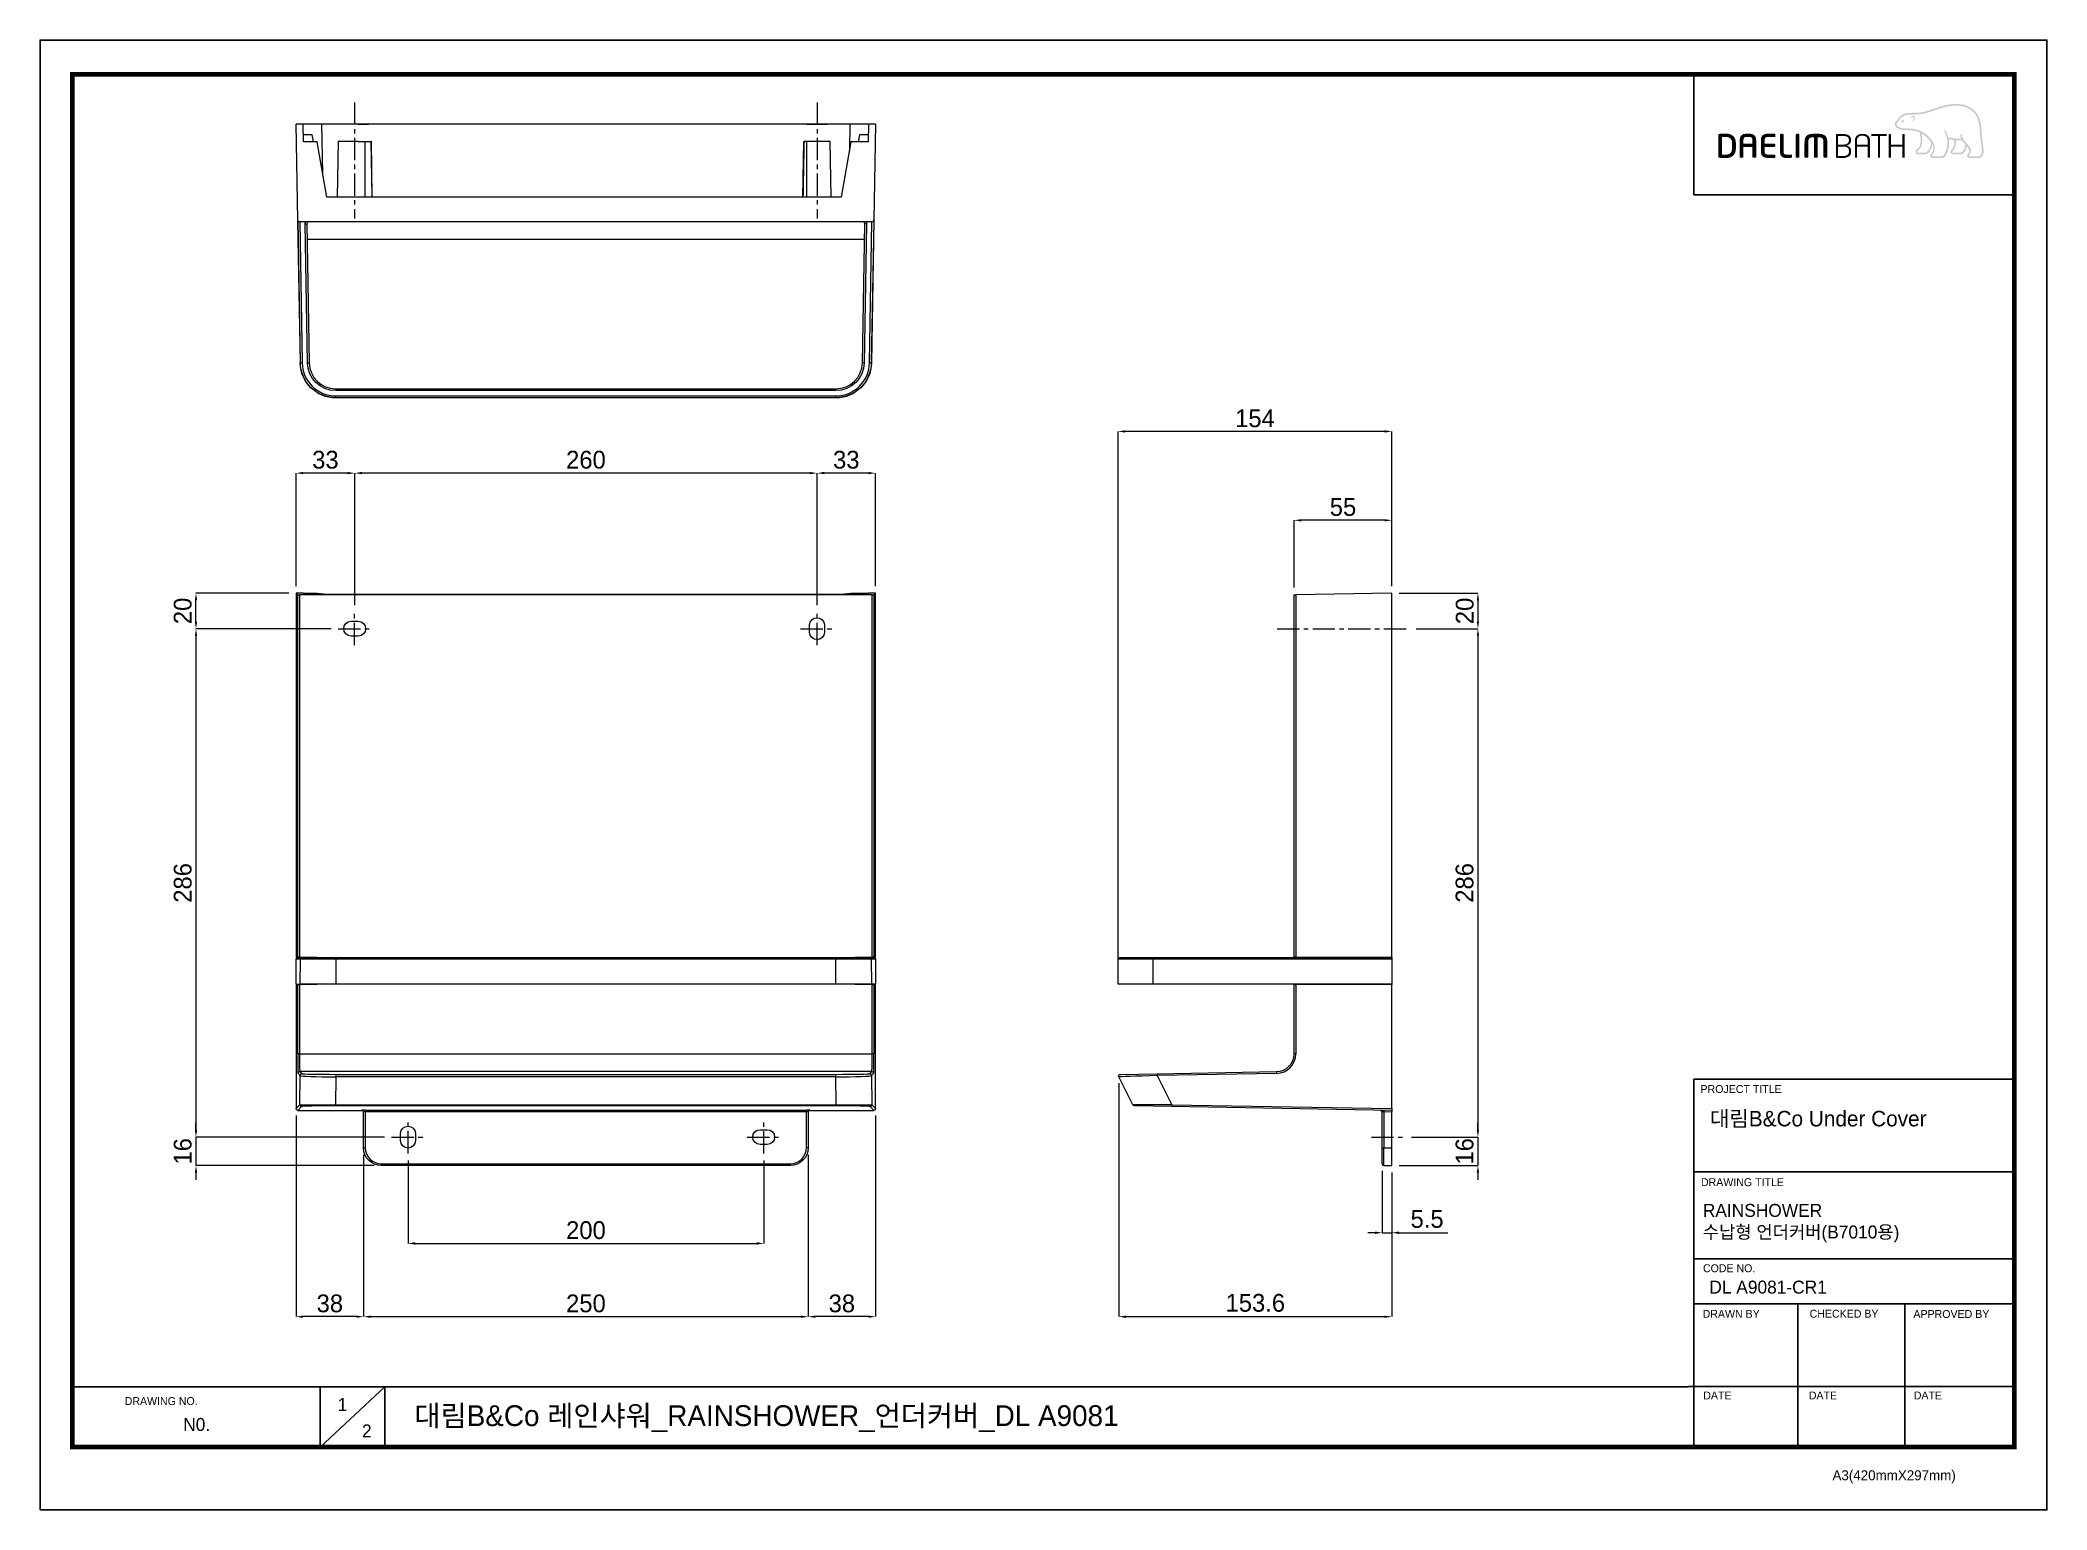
# Model space of a CAD drawing. Extents: x 1973 to 3101, y 0 to 827.
import ezdxf

# ---------------------------------------------------------------- set-up
doc = ezdxf.new("R2010")
doc.units = 0
doc.header["$LTSCALE"] = 10
doc.header["$MEASUREMENT"] = 0
doc.header["$PDMODE"] = 3
doc.header["$PDSIZE"] = -10
doc.linetypes.add('CENTER', pattern=[2, 1.25, -0.25, 0.25, -0.25])
doc.layers.get('0').update_dxf_attribs({"linetype": 'CONTINUOUS'})
doc.layers.get('DEFPOINTS').update_dxf_attribs({"linetype": 'CONTINUOUS'})
doc.layers.add('1', color=7, linetype='CONTINUOUS')
doc.styles.add('Daelim Dimension', font='\x7f\x7f\x7f\x7f.TTF')
doc.dimstyles.new('DEFAULT', dxfattribs={"dimscale": 2, "dimtxt": 2, "dimasz": 2, "dimexe": 0, "dimexo": 2, "dimgap": 1, "dimtad": 1, "dimdec": 1, "dimzin": 9, "dimdsep": 46, "dimtxsty": 'Daelim Dimension', "dimcen": 0.5, "dimclrd": 252, "dimclre": 252, "dimclrt": 3, "dimadec": 1, "dimazin": 0, "dimtfac": 1, "dimtdec": 1, "dimtix": 1, "dimtmove": 0, "dimatfit": 3, "dimfxl": 0, "dimtolj": 1, "dimtzin": 1, "dimlwd": 9, "dimlwe": 9, "dimarcsym": 0})

msp = doc.modelspace()

# ---------------------------------------------------------------- texts
at = {"color": 5, "ltscale": 40, "style": 'Daelim Dimension'}
for s, height, p in [('PROJECT TITLE', 4.453, (2906.32, 234.51)), ('DRAWING TITLE', 4.453, (2906.6, 182.11)), ('CODE NO.', 4.453, (2907.72, 133.71)), ('DRAWN BY', 4.453, (2907.54, 108.04)), ('CHECKED BY', 4.453, (2967.71, 108.12)), ('APPROVED BY', 4.453, (3026.06, 107.97)), ('DRAWING NO.', 4.453, (2020.26, 58.99)), ('DATE', 4.453, (2907.89, 62.14)), ('DATE', 4.453, (2967.24, 62.14)), ('DATE', 4.453, (3026.26, 62.14)), ('A3(420mmX297mm)', 5.6201, (2980.55, 16.66))]:
    msp.add_text(s, height=height, dxfattribs=at).set_placement(p)
at = {"attachment_point": 1, "style": 'Daelim Dimension'}
for s, insert, char_height, width in [('대림B&Co Under Cover', (2911.61, 224.46), 8.7291, 140.2959), (' RAINSHOWER\\P 수납형 언더커버(B7010용)', (2904.93, 172.11), 7.2871, 122.6352), ('DL A9081-CR1', (2911.29, 128.96), 7.2871, 122.6352), ('1', (2140.01, 62.9), 7.29, 10.17), ('N0. ', (2053.14, 51.71), 7.287, 45.7148), ('2', (2153.69, 48.05), 7.29, 10.17)]:
    msp.add_mtext(s, dxfattribs=dict(at, insert=insert, char_height=char_height, width=width))
at = {"color": 2, "insert": (2183.19, 58.85), "char_height": 11.7115, "width": 779.0284, "attachment_point": 1, "style": 'Daelim Dimension'}
msp.add_mtext('대림B&Co 레인샤워_RAINSHOWER_언더커버_DL A9081', dxfattribs=at)

# ---------------------------------------------------------------- blocks, each defined once
blk = doc.blocks.new('*D3')
at = {"color": 5, "lineweight": 9, "ltscale": 0.5}
for p, q in [((2136.3, 495.7), (2060.3, 495.7)), ((2060.3, 491.7), (2060.3, 213.7)), ((2166.3, 209.7), (2060.3, 209.7))]:
    blk.add_line(p, q, dxfattribs=at)
at = {"color": 5, "ltscale": 0.5}
for points in [[(2059.7, 491.7), (2061, 491.7), (2060.3, 495.7)], [(2059.7, 213.7), (2061, 213.7), (2060.3, 209.7)]]:
    blk.add_solid(points, dxfattribs=at)
at = {"layer": 'DEFPOINTS', "color": 0, "ltscale": 0.5}
for p in [(2140.3, 495.7), (2060.3, 209.7), (2170.3, 209.7)]:
    blk.add_point(p, dxfattribs=at)
at = {"color": 7, "ltscale": 0.5, "insert": (2052.9, 352.7), "char_height": 10, "attachment_point": 5, "rotation": 90, "style": 'Daelim Dimension'}
blk.add_mtext('\\A1;286', dxfattribs=at)
blk = doc.blocks.new('*D4')
at = {"color": 5, "lineweight": 9, "ltscale": 0.5}
for p, q in [((2112.6, 515.7), (2060.3, 515.7)), ((2060.3, 499.7), (2060.3, 511.7)), ((2136.3, 495.7), (2060.3, 495.7))]:
    blk.add_line(p, q, dxfattribs=at)
at = {"color": 5, "ltscale": 0.5}
for points in [[(2059.7, 511.7), (2061, 511.7), (2060.3, 515.7)], [(2059.7, 499.7), (2061, 499.7), (2060.3, 495.7)]]:
    blk.add_solid(points, dxfattribs=at)
at = {"layer": 'DEFPOINTS', "color": 0, "ltscale": 0.5}
for p in [(2060.3, 515.7), (2116.6, 515.7), (2140.3, 495.7)]:
    blk.add_point(p, dxfattribs=at)
at = {"color": 7, "ltscale": 0.5, "insert": (2052.9, 505.7), "char_height": 10, "attachment_point": 5, "rotation": 90, "style": 'Daelim Dimension'}
blk.add_mtext('\\A1;20', dxfattribs=at)
blk = doc.blocks.new('*D5')
at = {"color": 5, "lineweight": 9, "ltscale": 0.5}
for p, q in [((2060.3, 213.7), (2060.3, 217.7)), ((2166.3, 209.7), (2060.3, 209.7)), ((2060.3, 209.7), (2060.3, 193.7)), ((2160.6, 193.7), (2060.3, 193.7)), ((2060.3, 189.7), (2060.3, 185.7))]:
    blk.add_line(p, q, dxfattribs=at)
at = {"color": 5, "ltscale": 0.5}
for points in [[(2059.7, 213.7), (2061, 213.7), (2060.3, 209.7)], [(2059.7, 189.7), (2061, 189.7), (2060.3, 193.7)]]:
    blk.add_solid(points, dxfattribs=at)
at = {"layer": 'DEFPOINTS', "color": 0, "ltscale": 0.5}
for p in [(2170.3, 209.7), (2060.3, 193.7), (2164.6, 193.7)]:
    blk.add_point(p, dxfattribs=at)
at = {"color": 7, "ltscale": 0.5, "insert": (2052.9, 201.7), "char_height": 10, "attachment_point": 5, "rotation": 90, "style": 'Daelim Dimension'}
blk.add_mtext('\\A1;16', dxfattribs=at)
blk = doc.blocks.new('*D6')
at = {"color": 5, "lineweight": 9, "ltscale": 0.5}
for p, q in [((2149.6, 509), (2149.6, 583.2)), ((2405.6, 583.2), (2153.6, 583.2)), ((2409.6, 509), (2409.6, 583.2))]:
    blk.add_line(p, q, dxfattribs=at)
at = {"color": 5, "ltscale": 0.5}
for points in [[(2153.6, 583.9), (2153.6, 582.6), (2149.6, 583.2)], [(2405.6, 583.9), (2405.6, 582.6), (2409.6, 583.2)]]:
    blk.add_solid(points, dxfattribs=at)
at = {"layer": 'DEFPOINTS', "color": 0, "ltscale": 0.5}
for p in [(2149.6, 583.2), (2149.6, 505), (2409.6, 505)]:
    blk.add_point(p, dxfattribs=at)
at = {"color": 7, "ltscale": 0.5, "insert": (2279.6, 590.7), "char_height": 10, "attachment_point": 5, "style": 'Daelim Dimension'}
blk.add_mtext('\\A1;260', dxfattribs=at)
blk = doc.blocks.new('*D7')
at = {"color": 5, "lineweight": 9, "ltscale": 0.5}
for p, q in [((2409.6, 509), (2409.6, 583.2)), ((2438.5, 583.2), (2413.6, 583.2)), ((2442.5, 519.7), (2442.5, 583.2))]:
    blk.add_line(p, q, dxfattribs=at)
at = {"color": 5, "ltscale": 0.5}
for points in [[(2413.6, 583.9), (2413.6, 582.6), (2409.6, 583.2)], [(2438.5, 583.9), (2438.5, 582.6), (2442.5, 583.2)]]:
    blk.add_solid(points, dxfattribs=at)
at = {"layer": 'DEFPOINTS', "color": 0, "ltscale": 0.5}
for p in [(2409.6, 583.2), (2442.5, 515.7), (2409.6, 505)]:
    blk.add_point(p, dxfattribs=at)
at = {"color": 7, "ltscale": 0.5, "insert": (2426, 590.7), "char_height": 10, "attachment_point": 5, "style": 'Daelim Dimension'}
blk.add_mtext('\\A1;33', dxfattribs=at)
blk = doc.blocks.new('*D8')
at = {"color": 5, "lineweight": 9, "ltscale": 0.5}
for p, q in [((2116.6, 519.7), (2116.6, 583.2)), ((2145.6, 583.2), (2120.6, 583.2)), ((2149.6, 509), (2149.6, 583.2))]:
    blk.add_line(p, q, dxfattribs=at)
at = {"color": 5, "ltscale": 0.5}
for points in [[(2120.6, 583.9), (2120.6, 582.6), (2116.6, 583.2)], [(2145.6, 583.9), (2145.6, 582.6), (2149.6, 583.2)]]:
    blk.add_solid(points, dxfattribs=at)
at = {"layer": 'DEFPOINTS', "color": 0, "ltscale": 0.5}
for p in [(2116.6, 583.2), (2116.6, 515.7), (2149.6, 505)]:
    blk.add_point(p, dxfattribs=at)
at = {"color": 7, "ltscale": 0.5, "insert": (2133.1, 590.7), "char_height": 10, "attachment_point": 5, "style": 'Daelim Dimension'}
blk.add_mtext('\\A1;33', dxfattribs=at)
blk = doc.blocks.new('*D9')
at = {"color": 5, "lineweight": 9, "ltscale": 0.5}
for p, q in [((2179.6, 196.5), (2179.6, 149.9)), ((2379.6, 196.5), (2379.6, 149.9)), ((2183.6, 149.9), (2375.6, 149.9))]:
    blk.add_line(p, q, dxfattribs=at)
at = {"color": 5, "ltscale": 0.5}
for points in [[(2183.6, 150.6), (2183.6, 149.2), (2179.6, 149.9)], [(2375.6, 150.6), (2375.6, 149.2), (2379.6, 149.9)]]:
    blk.add_solid(points, dxfattribs=at)
at = {"layer": 'DEFPOINTS', "color": 0, "ltscale": 0.5}
for p in [(2179.6, 200.5), (2379.6, 200.5), (2379.6, 149.9)]:
    blk.add_point(p, dxfattribs=at)
at = {"color": 7, "ltscale": 0.5, "insert": (2279.6, 157.3), "char_height": 10, "attachment_point": 5, "style": 'Daelim Dimension'}
blk.add_mtext('\\A1;200', dxfattribs=at)
blk = doc.blocks.new('*D10')
at = {"color": 5, "lineweight": 9, "ltscale": 0.5}
for p, q in [((2154.6, 199.7), (2154.6, 108.7)), ((2404.6, 199.7), (2404.6, 108.7)), ((2158.6, 108.7), (2400.6, 108.7))]:
    blk.add_line(p, q, dxfattribs=at)
at = {"color": 5, "ltscale": 0.5}
for points in [[(2158.6, 109.3), (2158.6, 108), (2154.6, 108.7)], [(2400.6, 109.3), (2400.6, 108), (2404.6, 108.7)]]:
    blk.add_solid(points, dxfattribs=at)
at = {"layer": 'DEFPOINTS', "color": 0, "ltscale": 0.5}
for p in [(2154.6, 203.7), (2404.6, 203.7), (2404.6, 108.7)]:
    blk.add_point(p, dxfattribs=at)
at = {"color": 7, "ltscale": 0.5, "insert": (2279.6, 116.1), "char_height": 10, "attachment_point": 5, "style": 'Daelim Dimension'}
blk.add_mtext('\\A1;250', dxfattribs=at)
blk = doc.blocks.new('*D11')
at = {"color": 5, "lineweight": 9, "ltscale": 0.5}
for p, q in [((2442.5, 221.8), (2442.5, 108.7)), ((2404.6, 199.7), (2404.6, 108.7)), ((2438.5, 108.7), (2408.6, 108.7))]:
    blk.add_line(p, q, dxfattribs=at)
at = {"color": 5, "ltscale": 0.5}
for points in [[(2408.6, 109.3), (2408.6, 108), (2404.6, 108.7)], [(2438.5, 109.3), (2438.5, 108), (2442.5, 108.7)]]:
    blk.add_solid(points, dxfattribs=at)
at = {"layer": 'DEFPOINTS', "color": 0, "ltscale": 0.5}
for p in [(2442.5, 225.8), (2404.6, 203.7), (2404.6, 108.7)]:
    blk.add_point(p, dxfattribs=at)
at = {"color": 7, "ltscale": 0.5, "insert": (2423.5, 116.1), "char_height": 10, "attachment_point": 5, "style": 'Daelim Dimension'}
blk.add_mtext('\\A1;38', dxfattribs=at)
blk = doc.blocks.new('*D12')
at = {"color": 5, "lineweight": 9, "ltscale": 0.5}
for p, q in [((2116.6, 221.8), (2116.6, 108.7)), ((2154.6, 199.7), (2154.6, 108.7)), ((2150.6, 108.7), (2120.6, 108.7))]:
    blk.add_line(p, q, dxfattribs=at)
at = {"color": 5, "ltscale": 0.5}
for points in [[(2120.6, 109.3), (2120.6, 108), (2116.6, 108.7)], [(2150.6, 109.3), (2150.6, 108), (2154.6, 108.7)]]:
    blk.add_solid(points, dxfattribs=at)
at = {"layer": 'DEFPOINTS', "color": 0, "ltscale": 0.5}
for p in [(2116.6, 225.8), (2154.6, 203.7), (2116.6, 108.7)]:
    blk.add_point(p, dxfattribs=at)
at = {"color": 7, "ltscale": 0.5, "insert": (2135.6, 116.1), "char_height": 10, "attachment_point": 5, "style": 'Daelim Dimension'}
blk.add_mtext('\\A1;38', dxfattribs=at)
blk = doc.blocks.new('*D13')
at = {"color": 5, "lineweight": 9, "ltscale": 0.5}
for p, q in [((2736.8, 515.7), (2781.2, 515.7)), ((2781.2, 511.7), (2781.2, 499.7)), ((2746.4, 495.7), (2781.2, 495.7))]:
    blk.add_line(p, q, dxfattribs=at)
at = {"color": 5, "ltscale": 0.5}
for points in [[(2780.5, 511.7), (2781.8, 511.7), (2781.2, 515.7)], [(2780.5, 499.7), (2781.8, 499.7), (2781.2, 495.7)]]:
    blk.add_solid(points, dxfattribs=at)
at = {"layer": 'DEFPOINTS', "color": 0, "ltscale": 0.5}
for p in [(2732.8, 515.7), (2742.4, 495.7), (2781.2, 495.7)]:
    blk.add_point(p, dxfattribs=at)
at = {"color": 7, "ltscale": 0.5, "insert": (2773.8, 505.7), "char_height": 10, "attachment_point": 5, "rotation": 90, "style": 'Daelim Dimension'}
blk.add_mtext('\\A1;20', dxfattribs=at)
blk = doc.blocks.new('*D14')
at = {"color": 5, "lineweight": 9, "ltscale": 0.5}
for p, q in [((2746.4, 495.7), (2781.2, 495.7)), ((2781.2, 491.7), (2781.2, 213.7)), ((2743.8, 209.7), (2781.2, 209.7))]:
    blk.add_line(p, q, dxfattribs=at)
at = {"color": 5, "ltscale": 0.5}
for points in [[(2780.5, 491.7), (2781.8, 491.7), (2781.2, 495.7)], [(2780.5, 213.7), (2781.8, 213.7), (2781.2, 209.7)]]:
    blk.add_solid(points, dxfattribs=at)
at = {"layer": 'DEFPOINTS', "color": 0, "ltscale": 0.5}
for p in [(2742.4, 495.7), (2739.8, 209.7), (2781.2, 209.7)]:
    blk.add_point(p, dxfattribs=at)
at = {"color": 7, "ltscale": 0.5, "insert": (2773.7, 352.7), "char_height": 10, "attachment_point": 5, "rotation": 90, "style": 'Daelim Dimension'}
blk.add_mtext('\\A1;286', dxfattribs=at)
blk = doc.blocks.new('*D15')
at = {"color": 5, "lineweight": 9, "ltscale": 0.5}
for p, q in [((2781.2, 213.7), (2781.2, 217.7)), ((2743.8, 209.7), (2781.2, 209.7)), ((2781.2, 209.7), (2781.2, 193.7)), ((2736.8, 193.7), (2781.2, 193.7)), ((2781.2, 189.7), (2781.2, 185.7))]:
    blk.add_line(p, q, dxfattribs=at)
at = {"color": 5, "ltscale": 0.5}
for points in [[(2780.5, 213.7), (2781.8, 213.7), (2781.2, 209.7)], [(2780.5, 189.7), (2781.8, 189.7), (2781.2, 193.7)]]:
    blk.add_solid(points, dxfattribs=at)
at = {"layer": 'DEFPOINTS', "color": 0, "ltscale": 0.5}
for p in [(2739.8, 209.7), (2732.8, 193.7), (2781.2, 193.7)]:
    blk.add_point(p, dxfattribs=at)
at = {"color": 7, "ltscale": 0.5, "insert": (2773.7, 201.7), "char_height": 10, "attachment_point": 5, "rotation": 90, "style": 'Daelim Dimension'}
blk.add_mtext('\\A1;16', dxfattribs=at)
blk = doc.blocks.new('*D16')
at = {"color": 5, "lineweight": 9, "ltscale": 0.5}
for p, q in [((2677.8, 518.8), (2677.8, 556.7)), ((2728.8, 556.7), (2681.8, 556.7)), ((2732.8, 519.7), (2732.8, 556.7))]:
    blk.add_line(p, q, dxfattribs=at)
at = {"color": 5, "ltscale": 0.5}
for points in [[(2681.8, 557.3), (2681.8, 556), (2677.8, 556.7)], [(2728.8, 557.3), (2728.8, 556), (2732.8, 556.7)]]:
    blk.add_solid(points, dxfattribs=at)
at = {"layer": 'DEFPOINTS', "color": 0, "ltscale": 0.5}
for p in [(2677.8, 556.7), (2677.8, 514.8), (2732.8, 515.7)]:
    blk.add_point(p, dxfattribs=at)
at = {"color": 7, "ltscale": 0.5, "insert": (2705.3, 564.1), "char_height": 10, "attachment_point": 5, "style": 'Daelim Dimension'}
blk.add_mtext('\\A1;55', dxfattribs=at)
blk = doc.blocks.new('*D17')
at = {"color": 5, "lineweight": 9, "ltscale": 0.5}
for p, q in [((2578.8, 299.7), (2578.8, 606.7)), ((2728.8, 606.7), (2582.8, 606.7)), ((2732.8, 519.7), (2732.8, 606.7))]:
    blk.add_line(p, q, dxfattribs=at)
at = {"color": 5, "ltscale": 0.5}
for points in [[(2582.8, 607.3), (2582.8, 606), (2578.8, 606.7)], [(2728.8, 607.3), (2728.8, 606), (2732.8, 606.7)]]:
    blk.add_solid(points, dxfattribs=at)
at = {"layer": 'DEFPOINTS', "color": 0, "ltscale": 0.5}
for p in [(2578.8, 606.7), (2732.8, 515.7), (2578.8, 295.7)]:
    blk.add_point(p, dxfattribs=at)
at = {"color": 7, "ltscale": 0.5, "insert": (2655.8, 614), "char_height": 10, "attachment_point": 5, "style": 'Daelim Dimension'}
blk.add_mtext('\\A1;154', dxfattribs=at)
blk = doc.blocks.new('*D18')
at = {"color": 5, "lineweight": 9, "ltscale": 0.5}
for p, q in [((2579.2, 240), (2579.2, 108.7)), ((2732.8, 189.7), (2732.8, 108.7)), ((2583.2, 108.7), (2728.8, 108.7))]:
    blk.add_line(p, q, dxfattribs=at)
at = {"color": 5, "ltscale": 0.5}
for points in [[(2583.2, 109.3), (2583.2, 108), (2579.2, 108.7)], [(2728.8, 109.3), (2728.8, 108), (2732.8, 108.7)]]:
    blk.add_solid(points, dxfattribs=at)
at = {"layer": 'DEFPOINTS', "color": 0, "ltscale": 0.5}
for p in [(2579.2, 244), (2732.8, 193.7), (2732.8, 108.7)]:
    blk.add_point(p, dxfattribs=at)
at = {"color": 7, "ltscale": 0.5, "insert": (2656, 116.4), "char_height": 10, "attachment_point": 5, "style": 'Daelim Dimension'}
blk.add_mtext('\\A1;153.6', dxfattribs=at)
blk = doc.blocks.new('*D19')
at = {"color": 5, "lineweight": 9, "ltscale": 0.5}
for p, q in [((2727.3, 190.7), (2727.3, 155.9)), ((2732.8, 189.7), (2732.8, 155.9)), ((2723.3, 155.9), (2719.3, 155.9)), ((2727.3, 155.9), (2732.8, 155.9)), ((2736.8, 155.9), (2764.2, 155.9))]:
    blk.add_line(p, q, dxfattribs=at)
at = {"color": 5, "ltscale": 0.5}
for points in [[(2723.3, 156.6), (2723.3, 155.2), (2727.3, 155.9)], [(2736.8, 156.6), (2736.8, 155.2), (2732.8, 155.9)]]:
    blk.add_solid(points, dxfattribs=at)
at = {"layer": 'DEFPOINTS', "color": 0, "ltscale": 0.5}
for p in [(2727.3, 194.7), (2732.8, 193.7), (2727.3, 155.9)]:
    blk.add_point(p, dxfattribs=at)
at = {"color": 7, "ltscale": 0.5, "insert": (2752.6, 163.6), "char_height": 10, "attachment_point": 5, "style": 'Daelim Dimension'}
blk.add_mtext('\\A1;5.5', dxfattribs=at)

# ---------------------------------------------------------------- dimensions: what is measured, and where the dimension line sits
at = {"color": 5, "ltscale": 0.5}
for base, p1, p2, picture, middle in [((2578.79, 606.65), (2732.79, 515.71), (2578.79, 295.71), '*D17', (2655.79, 614.04)), ((2116.59, 583.22), (2149.55, 504.96), (2116.59, 515.71), '*D8', (2133.07, 590.67)), ((2409.55, 583.23), (2442.51, 515.71), (2409.55, 504.96), '*D7', (2426.03, 590.69)), ((2677.79, 556.67), (2732.79, 515.71), (2677.79, 514.75), '*D16', (2705.29, 564.06)), ((2732.79, 108.67), (2579.16, 244.01), (2732.79, 193.71), '*D18', (2655.97, 116.37)), ((2116.59, 108.67), (2154.55, 203.71), (2116.59, 225.75), '*D12', (2135.57, 116.12)), ((2404.55, 108.67), (2442.51, 225.75), (2404.55, 203.71), '*D11', (2423.53, 116.12)), ((2404.55, 108.67), (2154.55, 203.71), (2404.55, 203.71), '*D10', (2279.55, 116.11)), ((2379.55, 149.91), (2179.55, 200.47), (2379.55, 200.47), '*D9', (2279.55, 157.33))]:
    dim = msp.add_linear_dim(base=base, p1=p1, p2=p2, dimstyle='DEFAULT', override={"dimtxt": 5, "dimclrd": 5, "dimclre": 5, "dimclrt": 7}, dxfattribs=at)
    dim.commit()
    dim.dimension.update_dxf_attribs({"geometry": picture, "text_midpoint": middle})
for base, p1, p2, picture, middle in [((2149.55, 583.22), (2409.55, 504.96), (2149.55, 504.96), '*D6', (2279.55, 583.22)), ((2727.29, 155.91), (2732.79, 193.71), (2727.29, 194.71), '*D19', (2752.61, 155.91))]:
    dim = msp.add_linear_dim(base=base, p1=p1, p2=p2, dimstyle='DEFAULT', override={"dimtxt": 5, "dimclrd": 5, "dimclre": 5, "dimclrt": 7}, dxfattribs=at)
    dim.commit()
    dim.dimension.update_dxf_attribs({"geometry": picture, "text_midpoint": middle, "dimtype": 160})
for base, p1, p2, picture, middle in [((2060.35, 515.71), (2140.3, 495.71), (2116.59, 515.71), '*D4', (2052.93, 505.71)), ((2781.17, 495.71), (2732.79, 515.71), (2742.36, 495.71), '*D13', (2773.75, 505.71)), ((2060.35, 209.71), (2140.3, 495.71), (2170.3, 209.71), '*D3', (2052.9, 352.71)), ((2781.17, 209.71), (2742.36, 495.71), (2739.79, 209.71), '*D14', (2773.73, 352.71)), ((2060.35, 193.71), (2170.3, 209.71), (2164.55, 193.71), '*D5', (2052.9, 201.71)), ((2781.17, 193.71), (2739.79, 209.71), (2732.79, 193.71), '*D15', (2773.73, 201.71))]:
    dim = msp.add_linear_dim(base=base, p1=p1, p2=p2, angle=90, dimstyle='DEFAULT', override={"dimtxt": 5, "dimclrd": 5, "dimclre": 5, "dimclrt": 7}, dxfattribs=at)
    dim.commit()
    dim.dimension.update_dxf_attribs({"geometry": picture, "text_midpoint": middle})

# ---------------------------------------------------------------- hatches: boundary and pattern name
h = msp.add_hatch(color=5)
edge = h.paths.add_edge_path()
edge.add_spline(control_points=[(3060.8, 786.69), (3056.75, 791.24), (3050.43, 791.28), (3045.85, 790.53)], knot_values=[4, 4, 4, 4, 5, 5, 5, 5], degree=3, periodic=0)
edge.add_spline(control_points=[(3045.85, 790.53), (3043.06, 790.07), (3040.35, 789.14), (3037.74, 788.26)], knot_values=[5, 5, 5, 5, 6, 6, 6, 6], degree=3, periodic=0)
edge.add_spline(control_points=[(3037.74, 788.26), (3035.57, 787.51), (3033.31, 786.74), (3031.05, 786.25)], knot_values=[6, 6, 6, 6, 7, 7, 7, 7], degree=3, periodic=0)
edge.add_spline(control_points=[(3031.05, 786.25), (3029.49, 785.92), (3027.51, 785.91), (3025.78, 785.9)], knot_values=[7, 7, 7, 7, 8, 8, 8, 8], degree=3, periodic=0)
edge.add_spline(control_points=[(3025.78, 785.9), (3025.78, 785.9), (3024.12, 785.88), (3024.12, 785.88)], knot_values=[8.00001, 8.00001, 8.00001, 8.00001, 9, 9, 9, 9], degree=3, periodic=0)
edge.add_spline(control_points=[(3024.12, 785.88), (3020.85, 785.8), (3018.62, 784.67), (3017.51, 782.52)], knot_values=[9, 9, 9, 9, 10, 10, 10, 10], degree=3, periodic=0)
edge.add_spline(control_points=[(3017.51, 782.52), (3017.51, 782.52), (3017.45, 782.43), (3017.45, 782.43)], knot_values=[10.00001, 10.00001, 10.00001, 10.00001, 11, 11, 11, 11], degree=3, periodic=0)
edge.add_spline(control_points=[(3017.45, 782.43), (3017.27, 782.12), (3017.03, 781.84), (3016.75, 781.58)], knot_values=[11, 11, 11, 11, 12, 12, 12, 12], degree=3, periodic=0)
edge.add_spline(control_points=[(3016.75, 781.58), (3016.45, 781.28), (3016.14, 780.98), (3015.93, 780.59)], knot_values=[12, 12, 12, 12, 13, 13, 13, 13], degree=3, periodic=0)
edge.add_spline(control_points=[(3015.93, 780.59), (3015.51, 779.86), (3015.47, 779.12), (3015.82, 778.44)], knot_values=[13, 13, 13, 13, 14, 14, 14, 14], degree=3, periodic=0)
edge.add_spline(control_points=[(3015.82, 778.44), (3016.52, 777.12), (3018.5, 776.42), (3019.67, 776.34), (3019.67, 776.34), (3021.43, 776.23), (3021.43, 776.23)], knot_values=[14, 14, 14, 14, 15, 15, 15, 16, 16, 16, 16], degree=3, periodic=0)
edge.add_spline(control_points=[(3021.43, 776.23), (3023.29, 776.12), (3025.62, 775.99), (3027, 775.74)], knot_values=[16, 16, 16, 16, 17, 17, 17, 17], degree=3, periodic=0)
edge.add_spline(control_points=[(3027, 775.74), (3027.87, 775.58), (3028.72, 775.31), (3029.5, 774.95)], knot_values=[17, 17, 17, 17, 18, 18, 18, 18], degree=3, periodic=0)
edge.add_spline(control_points=[(3029.5, 774.95), (3029.54, 774.87), (3030.24, 772.32), (3030.09, 769.5)], knot_values=[18, 18, 18, 18, 19, 19, 19, 19], degree=3, periodic=0)
edge.add_spline(control_points=[(3030.09, 769.5), (3029.97, 766.94), (3028.83, 766.05), (3028.03, 765.4)], knot_values=[19, 19, 19, 19, 20, 20, 20, 20], degree=3, periodic=0)
edge.add_spline(control_points=[(3028.03, 765.4), (3028.02, 765.38), (3027.23, 764.77), (3027.18, 764.01)], knot_values=[20, 20, 20, 20, 21, 21, 21, 21], degree=3, periodic=0)
edge.add_spline(control_points=[(3027.18, 764.01), (3027.14, 763.6), (3027.25, 763.23), (3027.5, 762.97)], knot_values=[21, 21, 21, 21, 22, 22, 22, 22], degree=3, periodic=0)
edge.add_spline(control_points=[(3027.5, 762.97), (3027.77, 762.68), (3028.17, 762.54), (3028.7, 762.54), (3028.7, 762.54), (3032.24, 762.54), (3032.24, 762.54)], knot_values=[22, 22, 22, 22, 23, 23, 23, 24, 24, 24, 24], degree=3, periodic=0)
edge.add_spline(control_points=[(3032.24, 762.54), (3035.14, 762.54), (3036.37, 765.93), (3036.68, 768.3)], knot_values=[24, 24, 24, 24, 25, 25, 25, 25], degree=3, periodic=0)
edge.add_spline(control_points=[(3036.68, 768.3), (3037.54, 766.6), (3037.52, 764.68), (3036.43, 763.47)], knot_values=[25, 25, 25, 25, 26, 26, 26, 26], degree=3, periodic=0)
edge.add_spline(control_points=[(3036.43, 763.47), (3036.43, 763.47), (3035.48, 762.59), (3035.59, 761.75)], knot_values=[26.00001, 26.00001, 26.00001, 26.00001, 27, 27, 27, 27], degree=3, periodic=0)
edge.add_spline(control_points=[(3035.59, 761.75), (3035.68, 760.87), (3036.42, 760.51), (3037.01, 760.51), (3037.01, 760.51), (3042.06, 760.51), (3042.06, 760.51)], knot_values=[27, 27, 27, 27, 28, 28, 28, 29, 29, 29, 29], degree=3, periodic=0)
edge.add_spline(control_points=[(3042.06, 760.51), (3042.95, 760.51), (3043.66, 760.92), (3044.13, 761.69)], knot_values=[29, 29, 29, 29, 30, 30, 30, 30], degree=3, periodic=0)
edge.add_spline(control_points=[(3044.13, 761.69), (3046.19, 765.08), (3046.29, 768.43), (3045.85, 771.03)], knot_values=[30, 30, 30, 30, 31, 31, 31, 31], degree=3, periodic=0)
edge.add_spline(control_points=[(3045.85, 771.03), (3046.46, 770.91), (3047.49, 770.72), (3048.74, 770.59)], knot_values=[31, 31, 31, 31, 32, 32, 32, 32], degree=3, periodic=0)
edge.add_spline(control_points=[(3048.74, 770.59), (3048.82, 770.23), (3048.96, 769.44), (3048.96, 769.44)], knot_values=[32, 32, 32, 32, 33, 33, 33, 33], degree=3, periodic=0)
edge.add_spline(control_points=[(3048.96, 769.44), (3048.99, 769.13), (3048.99, 768.86), (3048.99, 768.61)], knot_values=[33, 33, 33, 33, 34, 34, 34, 34], degree=3, periodic=0)
edge.add_spline(control_points=[(3048.99, 768.61), (3048.99, 766.65), (3048.13, 765.81), (3047.64, 765.33)], knot_values=[34, 34, 34, 34, 35, 35, 35, 35], degree=3, periodic=0)
edge.add_spline(control_points=[(3047.64, 765.33), (3047.62, 765.33), (3046.96, 764.65), (3046.88, 764.09)], knot_values=[35, 35, 35, 35, 36, 36, 36, 36], degree=3, periodic=0)
edge.add_spline(control_points=[(3046.88, 764.09), (3046.88, 764.09), (3046.74, 763.5), (3047.25, 762.99)], knot_values=[36.00001, 36.00001, 36.00001, 36.00001, 37, 37, 37, 37], degree=3, periodic=0)
edge.add_spline(control_points=[(3047.25, 762.99), (3047.53, 762.69), (3047.98, 762.54), (3048.58, 762.54), (3048.58, 762.54), (3052.49, 762.54), (3052.49, 762.54)], knot_values=[37, 37, 37, 37, 38, 38, 38, 39, 39, 39, 39], degree=3, periodic=0)
edge.add_spline(control_points=[(3052.49, 762.54), (3055, 762.54), (3055.77, 765.63), (3056.01, 767.22)], knot_values=[39, 39, 39, 39, 40, 40, 40, 40], degree=3, periodic=0)
edge.add_spline(control_points=[(3056.01, 767.22), (3056.46, 766.66), (3056.97, 765.98), (3057.27, 765.33)], knot_values=[40, 40, 40, 40, 41, 41, 41, 41], degree=3, periodic=0)
edge.add_spline(control_points=[(3057.27, 765.33), (3057.48, 764.89), (3057.51, 764.4), (3057.36, 763.94)], knot_values=[41, 41, 41, 41, 42, 42, 42, 42], degree=3, periodic=0)
edge.add_spline(control_points=[(3057.36, 763.94), (3057.1, 763.11), (3056.05, 762.51), (3056.27, 761.51)], knot_values=[42, 42, 42, 42, 43, 43, 43, 43], degree=3, periodic=0)
edge.add_spline(control_points=[(3056.27, 761.51), (3056.45, 760.75), (3057.09, 760.51), (3057.76, 760.51), (3057.76, 760.51), (3062.78, 760.51), (3062.78, 760.51)], knot_values=[43, 43, 43, 43, 44, 44, 44, 45, 45, 45, 45], degree=3, periodic=0)
edge.add_spline(control_points=[(3062.78, 760.51), (3062.83, 760.51), (3063.83, 760.5), (3064.64, 761.36)], knot_values=[45, 45, 45, 45, 46, 46, 46, 46], degree=3, periodic=0)
edge.add_spline(control_points=[(3064.64, 761.36), (3065.39, 762.17), (3065.68, 763.38), (3065.51, 765.07)], knot_values=[46, 46, 46, 46, 47, 47, 47, 47], degree=3, periodic=0)
edge.add_spline(control_points=[(3065.51, 765.07), (3065.51, 765.07), (3064.75, 771.64), (3064.75, 771.64)], knot_values=[0, 0, 0, 0, 1, 1, 1, 1], degree=3, periodic=0)
edge.add_spline(control_points=[(3064.75, 771.64), (3064.47, 773.55), (3064.43, 774.58), (3064.38, 775.59), (3064.38, 775.59), (3064.2, 778.19), (3064.2, 778.19)], knot_values=[1, 1, 1, 1, 2, 2, 2, 3, 3, 3, 3], degree=3, periodic=0)
edge.add_spline(control_points=[(3064.2, 778.19), (3063.81, 781.73), (3062.66, 784.6), (3060.8, 786.69)], knot_values=[3, 3, 3, 3, 4, 4, 4, 4], degree=3, periodic=0)
edge = h.paths.add_edge_path(flags=16)
edge.add_spline(control_points=[(3031.26, 785.31), (3033.58, 785.81), (3035.86, 786.59), (3038.06, 787.34)], knot_values=[31, 31, 31, 31, 32, 32, 32, 32], degree=3, periodic=0)
edge.add_spline(control_points=[(3038.06, 787.34), (3040.62, 788.22), (3043.29, 789.13), (3046.01, 789.59)], knot_values=[32, 32, 32, 32, 33, 33, 33, 33], degree=3, periodic=0)
edge.add_spline(control_points=[(3046.01, 789.59), (3050.36, 790.3), (3056.32, 790.26), (3060.06, 786.06)], knot_values=[33, 33, 33, 33, 34, 34, 34, 34], degree=3, periodic=0)
edge.add_spline(control_points=[(3060.06, 786.06), (3061.8, 784.11), (3062.87, 781.42), (3063.23, 778.09), (3063.23, 778.09), (3063.41, 775.55), (3063.41, 775.55)], knot_values=[34, 34, 34, 34, 35, 35, 35, 36, 36, 36, 36], degree=3, periodic=0)
edge.add_spline(control_points=[(3063.41, 775.55), (3063.46, 774.52), (3063.52, 773.46), (3063.79, 771.51), (3063.79, 771.51), (3064.54, 764.96), (3064.54, 764.96)], knot_values=[36, 36, 36, 36, 37, 37, 37, 38, 38, 38, 38], degree=3, periodic=0)
edge.add_spline(control_points=[(3064.54, 764.96), (3064.67, 763.6), (3064.46, 762.62), (3063.94, 762.03)], knot_values=[38, 38, 38, 38, 39, 39, 39, 39], degree=3, periodic=0)
edge.add_spline(control_points=[(3063.94, 762.03), (3063.45, 761.48), (3062.83, 761.47), (3062.78, 761.47), (3062.78, 761.47), (3057.84, 761.47), (3057.84, 761.47)], knot_values=[0, 0, 0, 0, 1, 1, 1, 2, 2, 2, 2], degree=3, periodic=0)
edge.add_spline(control_points=[(3057.84, 761.47), (3057.54, 761.47), (3057.31, 761.6), (3057.31, 761.96)], knot_values=[2, 2, 2, 2, 3, 3, 3, 3], degree=3, periodic=0)
edge.add_spline(control_points=[(3057.31, 761.96), (3057.31, 762.47), (3057.97, 762.9), (3058.22, 763.56)], knot_values=[3, 3, 3, 3, 4, 4, 4, 4], degree=3, periodic=0)
edge.add_spline(control_points=[(3058.22, 763.56), (3058.49, 764.28), (3058.46, 765.05), (3058.15, 765.74)], knot_values=[4, 4, 4, 4, 5, 5, 5, 5], degree=3, periodic=0)
edge.add_spline(control_points=[(3058.15, 765.74), (3057.56, 766.98), (3056.68, 767.97), (3055.84, 768.91)], knot_values=[5, 5, 5, 5, 6, 6, 6, 6], degree=3, periodic=0)
edge.add_spline(control_points=[(3055.84, 768.91), (3054.63, 770.26), (3053.35, 771.55), (3053.27, 773.4)], knot_values=[6, 6, 6, 6, 7, 7, 7, 7], degree=3, periodic=0)
edge.add_spline(control_points=[(3053.27, 773.4), (3053.25, 773.67), (3053.13, 773.93), (3052.86, 773.92)], knot_values=[7, 7, 7, 7, 8, 8, 8, 8], degree=3, periodic=0)
edge.add_spline(control_points=[(3052.86, 773.92), (3052.6, 773.91), (3052.42, 773.67), (3052.43, 773.33)], knot_values=[8, 8, 8, 8, 9, 9, 9, 9], degree=3, periodic=0)
edge.add_spline(control_points=[(3052.43, 773.33), (3052.49, 772.62), (3052.68, 771.98), (3052.92, 771.39)], knot_values=[9, 9, 9, 9, 10, 10, 10, 10], degree=3, periodic=0)
edge.add_spline(control_points=[(3052.92, 771.39), (3049.66, 771.25), (3046.4, 771.9), (3045.62, 772.06)], knot_values=[10, 10, 10, 10, 11, 11, 11, 11], degree=3, periodic=0)
edge.add_spline(control_points=[(3045.62, 772.06), (3045.05, 774.39), (3044.11, 775.9), (3044.1, 775.93)], knot_values=[11, 11, 11, 11, 12, 12, 12, 12], degree=3, periodic=0)
edge.add_spline(control_points=[(3044.1, 775.93), (3043.95, 776.16), (3043.7, 776.24), (3043.52, 776.13)], knot_values=[12, 12, 12, 12, 13, 13, 13, 13], degree=3, periodic=0)
edge.add_spline(control_points=[(3043.52, 776.13), (3043.33, 776.01), (3043.29, 775.74), (3043.43, 775.51)], knot_values=[13, 13, 13, 13, 14, 14, 14, 14], degree=3, periodic=0)
edge.add_spline(control_points=[(3043.43, 775.51), (3043.47, 775.44), (3047.34, 768.86), (3043.3, 762.18)], knot_values=[14, 14, 14, 14, 15, 15, 15, 15], degree=3, periodic=0)
edge.add_spline(control_points=[(3043.3, 762.18), (3043.02, 761.7), (3042.61, 761.47), (3042.06, 761.47), (3042.06, 761.47), (3037.03, 761.47), (3037.03, 761.47)], knot_values=[15, 15, 15, 15, 16, 16, 16, 17, 17, 17, 17], degree=3, periodic=0)
edge.add_spline(control_points=[(3037.03, 761.47), (3036.83, 761.47), (3036.52, 761.62), (3036.52, 761.96)], knot_values=[17, 17, 17, 17, 18, 18, 18, 18], degree=3, periodic=0)
edge.add_spline(control_points=[(3036.52, 761.96), (3036.52, 762.31), (3037.01, 762.83), (3037.01, 762.83)], knot_values=[18, 18, 18, 18, 19, 19, 19, 19], degree=3, periodic=0)
edge.add_spline(control_points=[(3037.01, 762.83), (3039.02, 765.08), (3038.01, 768.6), (3036.06, 770.93)], knot_values=[19, 19, 19, 19, 20, 20, 20, 20], degree=3, periodic=0)
edge.add_spline(control_points=[(3036.06, 770.93), (3034.17, 773.17), (3031.1, 775.99), (3027.16, 776.69)], knot_values=[20, 20, 20, 20, 21, 21, 21, 21], degree=3, periodic=0)
edge.add_spline(control_points=[(3027.16, 776.69), (3025.74, 776.94), (3023.38, 777.08), (3021.48, 777.19), (3021.48, 777.19), (3019.75, 777.29), (3019.75, 777.29)], knot_values=[21, 21, 21, 21, 22, 22, 22, 23, 23, 23, 23], degree=3, periodic=0)
edge.add_spline(control_points=[(3019.75, 777.29), (3018.78, 777.37), (3017.19, 777.95), (3016.68, 778.88)], knot_values=[23, 23, 23, 23, 24, 24, 24, 24], degree=3, periodic=0)
edge.add_spline(control_points=[(3016.68, 778.88), (3016.47, 779.27), (3016.5, 779.67), (3016.78, 780.11)], knot_values=[24, 24, 24, 24, 25, 25, 25, 25], degree=3, periodic=0)
edge.add_spline(control_points=[(3016.78, 780.11), (3016.94, 780.39), (3017.19, 780.64), (3017.44, 780.9)], knot_values=[25, 25, 25, 25, 26, 26, 26, 26], degree=3, periodic=0)
edge.add_spline(control_points=[(3017.44, 780.9), (3017.74, 781.21), (3018.05, 781.53), (3018.3, 781.95)], knot_values=[26, 26, 26, 26, 27, 27, 27, 27], degree=3, periodic=0)
edge.add_spline(control_points=[(3018.3, 781.95), (3018.3, 781.95), (3018.37, 782.08), (3018.37, 782.08)], knot_values=[27.00001, 27.00001, 27.00001, 27.00001, 28, 28, 28, 28], degree=3, periodic=0)
edge.add_spline(control_points=[(3018.37, 782.08), (3019.33, 783.89), (3021.25, 784.84), (3024.15, 784.92)], knot_values=[28, 28, 28, 28, 29, 29, 29, 29], degree=3, periodic=0)
edge.add_spline(control_points=[(3024.15, 784.92), (3024.15, 784.92), (3025.78, 784.94), (3025.78, 784.94)], knot_values=[29.00001, 29.00001, 29.00001, 29.00001, 30, 30, 30, 30], degree=3, periodic=0)
edge.add_spline(control_points=[(3025.78, 784.94), (3027.55, 784.95), (3029.59, 784.95), (3031.26, 785.31)], knot_values=[30, 30, 30, 30, 31, 31, 31, 31], degree=3, periodic=0)
edge = h.paths.add_edge_path(flags=0)
edge.add_spline(control_points=[(3026.48, 783.96), (3026.81, 783.7), (3027.03, 783.33), (3026.97, 782.88)], knot_values=[8, 8, 8, 8, 9, 9, 9, 9], degree=3, periodic=0)
edge.add_spline(control_points=[(3026.97, 782.88), (3026.91, 782.23), (3026.35, 781.54), (3025.93, 781.32)], knot_values=[7, 7, 7, 7, 8, 8, 8, 8], degree=3, periodic=0)
edge.add_spline(control_points=[(3025.93, 781.32), (3025.78, 781.27), (3025.59, 781.3), (3025.53, 781.44)], knot_values=[6, 6, 6, 6, 7, 7, 7, 7], degree=3, periodic=0)
edge.add_spline(control_points=[(3025.53, 781.44), (3025.46, 781.59), (3025.55, 781.77), (3025.69, 781.86)], knot_values=[5, 5, 5, 5, 6, 6, 6, 6], degree=3, periodic=0)
edge.add_spline(control_points=[(3025.69, 781.86), (3025.93, 782), (3026.28, 782.47), (3026.32, 782.87)], knot_values=[4, 4, 4, 4, 5, 5, 5, 5], degree=3, periodic=0)
edge.add_spline(control_points=[(3026.32, 782.87), (3026.35, 783.11), (3026.28, 783.3), (3026.08, 783.44)], knot_values=[3, 3, 3, 3, 4, 4, 4, 4], degree=3, periodic=0)
edge.add_spline(control_points=[(3026.08, 783.44), (3025.57, 783.81), (3024.96, 783.09), (3024.9, 783.04)], knot_values=[2, 2, 2, 2, 3, 3, 3, 3], degree=3, periodic=0)
edge.add_spline(control_points=[(3024.9, 783.04), (3024.79, 782.92), (3024.6, 782.88), (3024.49, 782.99)], knot_values=[1, 1, 1, 1, 2, 2, 2, 2], degree=3, periodic=0)
edge.add_spline(control_points=[(3024.49, 782.99), (3024.36, 783.09), (3024.38, 783.29), (3024.49, 783.42)], knot_values=[0, 0, 0, 0, 1, 1, 1, 1], degree=3, periodic=0)
edge.add_spline(control_points=[(3024.49, 783.42), (3024.81, 783.76), (3025.69, 784.5), (3026.48, 783.96)], knot_values=[9, 9, 9, 9, 10, 10, 10, 10], degree=3, periodic=0)
edge = h.paths.add_edge_path(flags=16)
edge.add_spline(control_points=[(3031, 769.46), (3031.1, 771.49), (3030.8, 773.36), (3030.57, 774.39), (3030.57, 774.39), (3033.73, 772.58), (3036.04, 769.34)], knot_values=[5, 5, 5, 5, 6, 6, 6, 7, 7, 7, 7], degree=3, periodic=0)
edge.add_spline(control_points=[(3036.04, 769.34), (3035.86, 767.97), (3035.09, 763.44), (3032.24, 763.44), (3032.24, 763.44), (3028.7, 763.44), (3028.7, 763.44)], knot_values=[0, 0, 0, 0, 1, 1, 1, 2, 2, 2, 2], degree=3, periodic=0)
edge.add_spline(control_points=[(3028.7, 763.44), (3028.43, 763.44), (3028.13, 763.66), (3028.13, 764)], knot_values=[2, 2, 2, 2, 3, 3, 3, 3], degree=3, periodic=0)
edge.add_spline(control_points=[(3028.13, 764), (3028.13, 764.34), (3028.57, 764.68), (3028.61, 764.69)], knot_values=[3, 3, 3, 3, 4, 4, 4, 4], degree=3, periodic=0)
edge.add_spline(control_points=[(3028.61, 764.69), (3029.5, 765.4), (3030.85, 766.49), (3031, 769.46)], knot_values=[4, 4, 4, 4, 5, 5, 5, 5], degree=3, periodic=0)
edge = h.paths.add_edge_path(flags=0)
edge.add_spline(control_points=[(3021.05, 781.53), (3021.05, 781.53), (3021.17, 781.47), (3021, 781.28)], knot_values=[1.00001, 1.00001, 1.00001, 1.00001, 2, 2, 2, 2], degree=3, periodic=0)
edge.add_spline(control_points=[(3021, 781.28), (3020.57, 780.68), (3020.14, 780.55), (3020.14, 780.55)], knot_values=[2, 2, 2, 2, 2.99999, 2.99999, 2.99999, 2.99999], degree=3, periodic=0)
edge.add_spline(control_points=[(3020.14, 780.55), (3020.14, 780.55), (3019.82, 780.43), (3019.64, 780.65)], knot_values=[3.00001, 3.00001, 3.00001, 3.00001, 4, 4, 4, 4], degree=3, periodic=0)
edge.add_spline(control_points=[(3019.64, 780.65), (3019.28, 781.08), (3019.26, 781.32), (3019.26, 781.32), (3019.26, 781.32), (3019.23, 781.5), (3019.41, 781.54)], knot_values=[4, 4, 4, 4, 5, 5, 5, 6, 6, 6, 6], degree=3, periodic=0)
edge.add_spline(control_points=[(3021.05, 781.53), (3020.14, 781.88), (3019.41, 781.54), (3019.41, 781.54)], knot_values=[0.00001, 0.00001, 0.00001, 0.00001, 1, 1, 1, 1], degree=3, periodic=0)
edge = h.paths.add_edge_path(flags=16)
edge.add_spline(control_points=[(3049.72, 770.51), (3050.82, 770.43), (3052.21, 770.38), (3053.4, 770.45)], knot_values=[6, 6, 6, 6, 7, 7, 7, 7], degree=3, periodic=0)
edge.add_spline(control_points=[(3053.4, 770.45), (3053.85, 769.74), (3054.61, 768.85), (3055.19, 768.17)], knot_values=[7, 7, 7, 7, 8, 8, 8, 8], degree=3, periodic=0)
edge.add_spline(control_points=[(3055.19, 768.17), (3055.18, 768.12), (3054.87, 763.44), (3052.49, 763.44)], knot_values=[9, 9, 9, 9, 10, 10, 10, 10], degree=3, periodic=0)
edge.add_spline(control_points=[(3052.49, 763.44), (3052.49, 763.44), (3048.46, 763.44), (3048.46, 763.44)], knot_values=[0, 0, 0, 0, 1, 1, 1, 1], degree=3, periodic=0)
edge.add_spline(control_points=[(3048.46, 763.44), (3048.15, 763.44), (3047.91, 763.69), (3047.91, 764)], knot_values=[1, 1, 1, 1, 2, 2, 2, 2], degree=3, periodic=0)
edge.add_spline(control_points=[(3047.91, 764), (3047.91, 764.3), (3048.25, 764.67), (3048.27, 764.68)], knot_values=[2, 2, 2, 2, 3, 3, 3, 3], degree=3, periodic=0)
edge.add_spline(control_points=[(3048.27, 764.68), (3049.1, 765.48), (3049.93, 766.56), (3049.93, 768.59)], knot_values=[3, 3, 3, 3, 4, 4, 4, 4], degree=3, periodic=0)
edge.add_spline(control_points=[(3049.93, 768.59), (3049.93, 768.88), (3049.91, 769.2), (3049.87, 769.53)], knot_values=[4, 4, 4, 4, 5, 5, 5, 5], degree=3, periodic=0)
edge.add_spline(control_points=[(3049.87, 769.53), (3049.87, 769.53), (3049.76, 770.12), (3049.72, 770.51)], knot_values=[5.00001, 5.00001, 5.00001, 5.00001, 6, 6, 6, 6], degree=3, periodic=0)
h = msp.add_hatch(color=5)
edge = h.paths.add_edge_path()
edge.add_spline(control_points=[(2926.26, 768.53), (2926.26, 772.24), (2924.28, 774.21), (2920.53, 774.21)], knot_values=[7, 7, 7, 7, 8, 8, 8, 8], degree=3, periodic=0)
edge.add_spline(control_points=[(2920.53, 774.21), (2919.16, 774.21), (2917.42, 774.13), (2916.85, 774.03)], knot_values=[0, 0, 0, 0, 1, 1, 1, 1], degree=3, periodic=0)
edge.add_spline(control_points=[(2916.85, 774.03), (2916.5, 773.97), (2916.27, 773.71), (2916.27, 773.35), (2916.27, 773.35), (2916.27, 761.33), (2916.27, 761.33)], knot_values=[1, 1, 1, 1, 2, 2, 2, 3, 3, 3, 3], degree=3, periodic=0)
edge.add_spline(control_points=[(2916.27, 761.33), (2916.27, 760.96), (2916.5, 760.71), (2916.88, 760.63)], knot_values=[3, 3, 3, 3, 4, 4, 4, 4], degree=3, periodic=0)
edge.add_spline(control_points=[(2916.88, 760.63), (2917.42, 760.56), (2919.15, 760.47), (2920.53, 760.47)], knot_values=[4, 4, 4, 4, 5, 5, 5, 5], degree=3, periodic=0)
edge.add_spline(control_points=[(2920.53, 760.47), (2924.28, 760.47), (2926.26, 762.43), (2926.26, 766.15), (2926.26, 766.15), (2926.26, 768.53), (2926.26, 768.53)], knot_values=[5, 5, 5, 5, 6, 6, 6, 7, 7, 7, 7], degree=3, periodic=0)
edge = h.paths.add_edge_path(flags=16)
edge.add_spline(control_points=[(2920.52, 772.35), (2923.02, 772.35), (2924.13, 771.17), (2924.13, 768.53), (2924.13, 768.53), (2924.13, 767.93), (2924.13, 767.34)], knot_values=[4, 4, 4, 4, 5, 5, 5, 5.5, 5.5, 5.5, 5.5], degree=3, periodic=0)
edge.add_spline(control_points=[(2924.13, 767.34), (2924.13, 766.75), (2924.13, 766.15), (2924.13, 766.15)], knot_values=[5.5, 5.5, 5.5, 5.5, 6, 6, 6, 6], degree=3, periodic=0)
edge.add_spline(control_points=[(2924.13, 766.15), (2924.13, 763.58), (2922.95, 762.32), (2920.53, 762.32)], knot_values=[0, 0, 0, 0, 1, 1, 1, 1], degree=3, periodic=0)
edge.add_spline(control_points=[(2920.53, 762.32), (2920.53, 762.32), (2918.87, 762.35), (2918.44, 762.36), (2918.44, 762.36), (2918.44, 772.25), (2918.44, 772.25)], knot_values=[1.00001, 1.00001, 1.00001, 1.00001, 2, 2, 2, 3, 3, 3, 3], degree=3, periodic=0)
edge.add_spline(control_points=[(2918.44, 772.25), (2919.3, 772.34), (2920.52, 772.35), (2920.52, 772.35)], knot_values=[3, 3, 3, 3, 4, 4, 4, 4], degree=3, periodic=0)
h = msp.add_hatch(color=5)
edge = h.paths.add_edge_path()
edge.add_spline(control_points=[(2937.67, 770.34), (2937.67, 773.01), (2936.38, 774.21), (2933.51, 774.21)], knot_values=[13, 13, 13, 13, 14, 14, 14, 14], degree=3, periodic=0)
edge.add_spline(control_points=[(2933.51, 774.21), (2933.51, 774.21), (2932.46, 774.21), (2932.46, 774.21)], knot_values=[0.00001, 0.00001, 0.00001, 0.00001, 1, 1, 1, 1], degree=3, periodic=0)
edge.add_spline(control_points=[(2932.46, 774.21), (2929.59, 774.21), (2928.32, 773.01), (2928.32, 770.34), (2928.32, 770.34), (2928.32, 761.17), (2928.32, 761.17)], knot_values=[1, 1, 1, 1, 2, 2, 2, 3, 3, 3, 3], degree=3, periodic=0)
edge.add_spline(control_points=[(2928.32, 761.17), (2928.32, 760.85), (2928.57, 760.59), (2928.89, 760.59)], knot_values=[3, 3, 3, 3, 4, 4, 4, 4], degree=3, periodic=0)
edge.add_spline(control_points=[(2928.89, 760.59), (2928.89, 760.59), (2929.9, 760.59), (2929.9, 760.59)], knot_values=[4.00001, 4.00001, 4.00001, 4.00001, 5, 5, 5, 5], degree=3, periodic=0)
edge.add_spline(control_points=[(2929.9, 760.59), (2930.23, 760.59), (2930.47, 760.9), (2930.47, 761.17), (2930.47, 761.17), (2930.47, 762.49), (2930.47, 763.84)], knot_values=[5, 5, 5, 5, 6, 6, 6, 6.5, 6.5, 6.5, 6.5], degree=3, periodic=0)
edge.add_spline(control_points=[(2930.47, 763.84), (2930.47, 765.18), (2930.47, 766.56), (2930.47, 766.66), (2930.47, 766.66), (2935.52, 766.66), (2935.52, 766.66)], knot_values=[6.5, 6.5, 6.5, 6.5, 7, 7, 7, 8, 8, 8, 8], degree=3, periodic=0)
edge.add_spline(control_points=[(2935.52, 766.66), (2935.52, 766.45), (2935.52, 761.17), (2935.52, 761.17)], knot_values=[8, 8, 8, 8, 9, 9, 9, 9], degree=3, periodic=0)
edge.add_spline(control_points=[(2935.52, 761.17), (2935.52, 760.84), (2935.78, 760.59), (2936.09, 760.59)], knot_values=[9, 9, 9, 9, 10, 10, 10, 10], degree=3, periodic=0)
edge.add_spline(control_points=[(2936.09, 760.59), (2936.09, 760.59), (2937.09, 760.59), (2937.09, 760.59)], knot_values=[10.00001, 10.00001, 10.00001, 10.00001, 11, 11, 11, 11], degree=3, periodic=0)
edge.add_spline(control_points=[(2937.09, 760.59), (2937.43, 760.59), (2937.67, 760.91), (2937.67, 761.17), (2937.67, 761.17), (2937.67, 770.34), (2937.67, 770.34)], knot_values=[11, 11, 11, 11, 12, 12, 12, 13, 13, 13, 13], degree=3, periodic=0)
edge = h.paths.add_edge_path(flags=16)
edge.add_spline(control_points=[(2930.47, 770.34), (2930.47, 772.03), (2930.95, 772.31), (2932.46, 772.31)], knot_values=[2, 2, 2, 2, 3, 3, 3, 3], degree=3, periodic=0)
edge.add_spline(control_points=[(2932.46, 772.31), (2932.46, 772.31), (2933.51, 772.31), (2933.51, 772.31)], knot_values=[3.00001, 3.00001, 3.00001, 3.00001, 4, 4, 4, 4], degree=3, periodic=0)
edge.add_spline(control_points=[(2933.51, 772.31), (2935.02, 772.31), (2935.52, 772.03), (2935.52, 770.34)], knot_values=[4, 4, 4, 4, 5, 5, 5, 5], degree=3, periodic=0)
edge.add_spline(control_points=[(2935.52, 770.34), (2935.52, 770.34), (2935.52, 768.71), (2935.52, 768.55)], knot_values=[5.00001, 5.00001, 5.00001, 5.00001, 6, 6, 6, 6], degree=3, periodic=0)
edge.add_spline(control_points=[(2935.52, 768.55), (2935.52, 768.55), (2930.47, 768.55), (2930.47, 768.55)], knot_values=[0, 0, 0, 0, 1, 1, 1, 1], degree=3, periodic=0)
edge.add_spline(control_points=[(2930.47, 768.55), (2930.47, 768.71), (2930.47, 770.34), (2930.47, 770.34)], knot_values=[1, 1, 1, 1, 2, 2, 2, 2], degree=3, periodic=0)
h = msp.add_hatch(color=5)
edge = h.paths.add_edge_path()
edge.add_spline(control_points=[(2942.47, 768.53), (2942.47, 768.7), (2942.47, 770.7), (2942.47, 770.7)], knot_values=[14, 14, 14, 14, 15, 15, 15, 15], degree=3, periodic=0)
edge.add_spline(control_points=[(2942.47, 770.7), (2942.47, 771.72), (2942.47, 772.28), (2944.46, 772.28), (2944.46, 772.28), (2945.44, 772.28), (2946.43, 772.28)], knot_values=[15, 15, 15, 15, 16, 16, 16, 16.5, 16.5, 16.5, 16.5], degree=3, periodic=0)
edge.add_spline(control_points=[(2946.43, 772.28), (2947.42, 772.27), (2948.4, 772.27), (2948.4, 772.27), (2948.4, 772.27), (2948.4, 772.72), (2948.4, 773.17)], knot_values=[16.5, 16.5, 16.5, 16.5, 17, 17, 17, 17.5, 17.5, 17.5, 17.5], degree=3, periodic=0)
edge.add_spline(control_points=[(2948.4, 773.17), (2948.4, 773.61), (2948.4, 774.06), (2948.4, 774.06)], knot_values=[17.5, 17.5, 17.5, 17.5, 18, 18, 18, 18], degree=3, periodic=0)
edge.add_spline(control_points=[(2948.4, 774.06), (2948.4, 774.06), (2948, 774.1), (2948, 774.1)], knot_values=[18.00001, 18.00001, 18.00001, 18.00001, 19, 19, 19, 19], degree=3, periodic=0)
edge.add_spline(control_points=[(2948, 774.1), (2947.2, 774.17), (2945.43, 774.21), (2944.43, 774.21)], knot_values=[19, 19, 19, 19, 20, 20, 20, 20], degree=3, periodic=0)
edge.add_spline(control_points=[(2944.43, 774.21), (2941.65, 774.21), (2940.31, 773.07), (2940.31, 770.7)], knot_values=[20, 20, 20, 20, 21, 21, 21, 21], degree=3, periodic=0)
edge.add_spline(control_points=[(2940.31, 770.7), (2940.31, 770.7), (2940.31, 763.96), (2940.31, 763.96)], knot_values=[0, 0, 0, 0, 1, 1, 1, 1], degree=3, periodic=0)
edge.add_spline(control_points=[(2940.31, 763.96), (2940.31, 761.61), (2941.65, 760.47), (2944.43, 760.47)], knot_values=[1, 1, 1, 1, 2, 2, 2, 2], degree=3, periodic=0)
edge.add_spline(control_points=[(2944.43, 760.47), (2945.66, 760.47), (2947.33, 760.49), (2948, 760.56)], knot_values=[2, 2, 2, 2, 3, 3, 3, 3], degree=3, periodic=0)
edge.add_spline(control_points=[(2948, 760.56), (2948, 760.56), (2948.31, 760.58), (2948.31, 760.58)], knot_values=[3.00001, 3.00001, 3.00001, 3.00001, 3.99999, 3.99999, 3.99999, 3.99999], degree=3, periodic=0)
edge.add_spline(control_points=[(2948.31, 760.58), (2948.31, 760.58), (2948.31, 760.58), (2948.31, 760.58), (2948.31, 760.58), (2948.4, 760.59), (2948.4, 760.59)], knot_values=[3.99999, 3.99999, 3.99999, 3.99999, 4, 4, 4, 4.99999, 4.99999, 4.99999, 4.99999], degree=3, periodic=0)
edge.add_spline(control_points=[(2948.4, 760.59), (2948.4, 760.59), (2948.4, 760.59), (2948.4, 760.59), (2948.4, 760.59), (2948.4, 761.04), (2948.4, 761.49)], knot_values=[4.99999, 4.99999, 4.99999, 4.99999, 5.25, 5.25, 5.25, 5.5, 5.5, 5.5, 5.5], degree=3, periodic=0)
edge.add_spline(control_points=[(2948.4, 761.49), (2948.4, 761.95), (2948.4, 762.4), (2948.4, 762.4), (2948.4, 762.4), (2944.46, 762.4), (2944.46, 762.4)], knot_values=[5.5, 5.5, 5.5, 5.5, 6, 6, 6, 7, 7, 7, 7], degree=3, periodic=0)
edge.add_spline(control_points=[(2944.46, 762.4), (2942.47, 762.4), (2942.47, 762.95), (2942.47, 763.96), (2942.47, 763.96), (2942.47, 766.47), (2942.47, 766.67)], knot_values=[7, 7, 7, 7, 8, 8, 8, 9, 9, 9, 9], degree=3, periodic=0)
edge.add_spline(control_points=[(2942.47, 766.67), (2942.67, 766.67), (2947.8, 766.67), (2947.8, 766.67)], knot_values=[9, 9, 9, 9, 10, 10, 10, 10], degree=3, periodic=0)
edge.add_spline(control_points=[(2947.8, 766.67), (2948.12, 766.67), (2948.4, 766.92), (2948.4, 767.25)], knot_values=[10, 10, 10, 10, 11, 11, 11, 11], degree=3, periodic=0)
edge.add_spline(control_points=[(2948.4, 767.25), (2948.4, 767.25), (2948.4, 767.92), (2948.4, 767.92)], knot_values=[11.00001, 11.00001, 11.00001, 11.00001, 12, 12, 12, 12], degree=3, periodic=0)
edge.add_spline(control_points=[(2948.4, 767.92), (2948.4, 768.25), (2948.12, 768.53), (2947.8, 768.53), (2947.8, 768.53), (2942.67, 768.53), (2942.47, 768.53)], knot_values=[12, 12, 12, 12, 13, 13, 13, 14, 14, 14, 14], degree=3, periodic=0)
h = msp.add_hatch(color=5)
edge = h.paths.add_edge_path()
edge.add_spline(control_points=[(2954.97, 762.4), (2953.13, 762.4), (2953.13, 763.1), (2953.13, 763.77), (2953.13, 763.77), (2953.13, 773.48), (2953.13, 773.48)], knot_values=[9, 9, 9, 9, 10, 10, 10, 11, 11, 11, 11], degree=3, periodic=0)
edge.add_spline(control_points=[(2953.13, 773.48), (2953.13, 773.81), (2952.85, 774.09), (2952.52, 774.09)], knot_values=[11, 11, 11, 11, 12, 12, 12, 12], degree=3, periodic=0)
edge.add_spline(control_points=[(2952.52, 774.09), (2952.52, 774.09), (2951.6, 774.09), (2951.6, 774.09)], knot_values=[12.00001, 12.00001, 12.00001, 12.00001, 12.99999, 12.99999, 12.99999, 12.99999], degree=3, periodic=0)
edge.add_spline(control_points=[(2951.6, 774.09), (2951.27, 774.09), (2950.98, 773.81), (2950.98, 773.48), (2950.98, 773.48), (2950.98, 763.96), (2950.98, 763.96)], knot_values=[0, 0, 0, 0, 1, 1, 1, 2, 2, 2, 2], degree=3, periodic=0)
edge.add_spline(control_points=[(2950.98, 763.96), (2950.98, 760.86), (2953.11, 760.47), (2954.96, 760.47)], knot_values=[2, 2, 2, 2, 3, 3, 3, 3], degree=3, periodic=0)
edge.add_spline(control_points=[(2954.96, 760.47), (2956.3, 760.47), (2956.63, 760.52), (2957.05, 760.59)], knot_values=[3, 3, 3, 3, 4, 4, 4, 4], degree=3, periodic=0)
edge.add_spline(control_points=[(2957.05, 760.59), (2957.05, 760.59), (2957.29, 760.62), (2957.29, 760.62)], knot_values=[4.00001, 4.00001, 4.00001, 4.00001, 4.99999, 4.99999, 4.99999, 4.99999], degree=3, periodic=0)
edge.add_spline(control_points=[(2957.29, 760.62), (2957.29, 760.62), (2957.29, 760.62), (2957.29, 760.62), (2957.29, 760.62), (2957.59, 760.67), (2957.59, 760.67)], knot_values=[4.99999, 4.99999, 4.99999, 4.99999, 5.499995, 5.499995, 5.499995, 5.99999, 5.99999, 5.99999, 5.99999], degree=3, periodic=0)
edge.add_spline(control_points=[(2957.59, 760.67), (2957.59, 760.67), (2957.59, 760.67), (2957.59, 760.67), (2957.59, 760.67), (2957.69, 760.69), (2957.69, 760.69)], knot_values=[5.99999, 5.99999, 5.99999, 5.99999, 6.499995, 6.499995, 6.499995, 6.99999, 6.99999, 6.99999, 6.99999], degree=3, periodic=0)
edge.add_spline(control_points=[(2957.69, 760.69), (2957.69, 760.69), (2957.69, 760.69), (2957.69, 760.69), (2957.69, 760.69), (2957.69, 761.12), (2957.69, 761.54)], knot_values=[6.99999, 6.99999, 6.99999, 6.99999, 7.25, 7.25, 7.25, 7.5, 7.5, 7.5, 7.5], degree=3, periodic=0)
edge.add_spline(control_points=[(2957.69, 761.54), (2957.69, 761.97), (2957.69, 762.4), (2957.69, 762.4), (2957.69, 762.4), (2954.97, 762.4), (2954.97, 762.4)], knot_values=[7.5, 7.5, 7.5, 7.5, 8, 8, 8, 9, 9, 9, 9], degree=3, periodic=0)
h = msp.add_hatch(color=5)
edge = h.paths.add_edge_path()
edge.add_spline(control_points=[(2961.39, 760.59), (2961.73, 760.59), (2961.95, 760.9), (2961.95, 761.17), (2961.95, 761.17), (2961.95, 773.51), (2961.95, 773.51)], knot_values=[4, 4, 4, 4, 5, 5, 5, 6, 6, 6, 6], degree=3, periodic=0)
edge.add_spline(control_points=[(2961.95, 773.51), (2961.95, 773.83), (2961.71, 774.09), (2961.39, 774.09)], knot_values=[6, 6, 6, 6, 7, 7, 7, 7], degree=3, periodic=0)
edge.add_spline(control_points=[(2961.39, 774.09), (2961.39, 774.09), (2960.39, 774.09), (2960.39, 774.09)], knot_values=[7.00001, 7.00001, 7.00001, 7.00001, 7.99999, 7.99999, 7.99999, 7.99999], degree=3, periodic=0)
edge.add_spline(control_points=[(2960.39, 774.09), (2960.02, 774.09), (2959.8, 773.79), (2959.8, 773.51), (2959.8, 773.51), (2959.8, 761.17), (2959.8, 761.17)], knot_values=[0, 0, 0, 0, 1, 1, 1, 2, 2, 2, 2], degree=3, periodic=0)
edge.add_spline(control_points=[(2959.8, 761.17), (2959.8, 760.84), (2960.07, 760.59), (2960.39, 760.59)], knot_values=[2, 2, 2, 2, 3, 3, 3, 3], degree=3, periodic=0)
edge.add_spline(control_points=[(2960.39, 760.59), (2960.39, 760.59), (2961.39, 760.59), (2961.39, 760.59)], knot_values=[3.00001, 3.00001, 3.00001, 3.00001, 4, 4, 4, 4], degree=3, periodic=0)
h = msp.add_hatch(color=5)
edge = h.paths.add_edge_path()
edge.add_spline(control_points=[(2966.95, 768.59), (2966.95, 771.84), (2967.4, 772.15), (2970.15, 772.17)], knot_values=[5, 5, 5, 5, 6, 6, 6, 6], degree=3, periodic=0)
edge.add_spline(control_points=[(2970.15, 772.17), (2970.15, 771.97), (2970.15, 761.17), (2970.15, 761.17)], knot_values=[6, 6, 6, 6, 7, 7, 7, 7], degree=3, periodic=0)
edge.add_spline(control_points=[(2970.15, 761.17), (2970.15, 760.83), (2970.4, 760.59), (2970.73, 760.59)], knot_values=[7, 7, 7, 7, 8, 8, 8, 8], degree=3, periodic=0)
edge.add_spline(control_points=[(2970.73, 760.59), (2970.73, 760.59), (2971.72, 760.59), (2971.72, 760.59)], knot_values=[8.00001, 8.00001, 8.00001, 8.00001, 9, 9, 9, 9], degree=3, periodic=0)
edge.add_spline(control_points=[(2971.72, 760.59), (2972.09, 760.59), (2972.3, 760.9), (2972.3, 761.17), (2972.3, 761.17), (2972.3, 771.93), (2972.3, 772.14)], knot_values=[9, 9, 9, 9, 10, 10, 10, 11, 11, 11, 11], degree=3, periodic=0)
edge.add_spline(control_points=[(2972.3, 772.14), (2973.59, 772.14), (2974.41, 772), (2974.87, 771.55)], knot_values=[11, 11, 11, 11, 12, 12, 12, 12], degree=3, periodic=0)
edge.add_spline(control_points=[(2974.87, 771.55), (2975.4, 771.03), (2975.49, 770.07), (2975.49, 768.59), (2975.49, 768.59), (2975.49, 761.17), (2975.49, 761.17)], knot_values=[12, 12, 12, 12, 13, 13, 13, 14, 14, 14, 14], degree=3, periodic=0)
edge.add_spline(control_points=[(2975.49, 761.17), (2975.49, 760.85), (2975.75, 760.59), (2976.07, 760.59)], knot_values=[14, 14, 14, 14, 15, 15, 15, 15], degree=3, periodic=0)
edge.add_spline(control_points=[(2976.07, 760.59), (2976.07, 760.59), (2977.09, 760.59), (2977.09, 760.59)], knot_values=[15.00001, 15.00001, 15.00001, 15.00001, 16, 16, 16, 16], degree=3, periodic=0)
edge.add_spline(control_points=[(2977.09, 760.59), (2977.42, 760.59), (2977.66, 760.91), (2977.66, 761.17), (2977.66, 761.17), (2977.66, 768.76), (2977.66, 768.76)], knot_values=[16, 16, 16, 16, 17, 17, 17, 18, 18, 18, 18], degree=3, periodic=0)
edge.add_spline(control_points=[(2977.66, 768.76), (2977.66, 773.37), (2976.13, 774.14), (2971.23, 774.14)], knot_values=[18, 18, 18, 18, 19, 19, 19, 19], degree=3, periodic=0)
edge.add_spline(control_points=[(2971.23, 774.14), (2966.32, 774.14), (2964.79, 773.37), (2964.79, 768.76)], knot_values=[19, 19, 19, 19, 20, 20, 20, 20], degree=3, periodic=0)
edge.add_spline(control_points=[(2964.79, 768.76), (2964.79, 768.76), (2964.79, 761.17), (2964.79, 761.17)], knot_values=[0, 0, 0, 0, 1, 1, 1, 1], degree=3, periodic=0)
edge.add_spline(control_points=[(2964.79, 761.17), (2964.79, 760.84), (2965.05, 760.59), (2965.38, 760.59)], knot_values=[1, 1, 1, 1, 2, 2, 2, 2], degree=3, periodic=0)
edge.add_spline(control_points=[(2965.38, 760.59), (2965.38, 760.59), (2966.38, 760.59), (2966.38, 760.59)], knot_values=[2.00001, 2.00001, 2.00001, 2.00001, 3, 3, 3, 3], degree=3, periodic=0)
edge.add_spline(control_points=[(2966.38, 760.59), (2966.74, 760.59), (2966.95, 760.9), (2966.95, 761.17), (2966.95, 761.17), (2966.95, 768.59), (2966.95, 768.59)], knot_values=[3, 3, 3, 3, 4, 4, 4, 5, 5, 5, 5], degree=3, periodic=0)
h = msp.add_hatch(color=5)
edge = h.paths.add_edge_path()
edge.add_spline(control_points=[(2990.97, 770.7), (2990.97, 772.03), (2990.42, 772.82), (2989.49, 773.33)], knot_values=[4, 4, 4, 4, 5, 5, 5, 5], degree=3, periodic=0)
edge.add_spline(control_points=[(2989.49, 773.33), (2988.56, 773.84), (2987.24, 774.04), (2985.79, 774.04)], knot_values=[5, 5, 5, 5, 6, 6, 6, 6], degree=3, periodic=0)
edge.add_spline(control_points=[(2985.79, 774.04), (2984.58, 774.04), (2983.47, 773.97), (2982.84, 773.89)], knot_values=[6, 6, 6, 6, 7, 7, 7, 7], degree=3, periodic=0)
edge.add_spline(control_points=[(2982.84, 773.89), (2982.69, 773.88), (2982.62, 773.83), (2982.57, 773.77)], knot_values=[7, 7, 7, 7, 8, 8, 8, 8], degree=3, periodic=0)
edge.add_spline(control_points=[(2982.57, 773.77), (2982.51, 773.73), (2982.48, 773.63), (2982.48, 773.44)], knot_values=[8, 8, 8, 8, 9, 9, 9, 9], degree=3, periodic=0)
edge.add_spline(control_points=[(2982.48, 773.44), (2982.48, 773.44), (2982.48, 761.1), (2982.48, 761.1)], knot_values=[9, 9, 9, 9, 10, 10, 10, 10], degree=3, periodic=0)
edge.add_spline(control_points=[(2982.48, 761.1), (2982.48, 760.89), (2982.51, 760.78), (2982.55, 760.74)], knot_values=[10, 10, 10, 10, 11, 11, 11, 11], degree=3, periodic=0)
edge.add_spline(control_points=[(2982.55, 760.74), (2982.6, 760.71), (2982.68, 760.65), (2982.89, 760.63)], knot_values=[11, 11, 11, 11, 12, 12, 12, 12], degree=3, periodic=0)
edge.add_spline(control_points=[(2982.89, 760.63), (2983.57, 760.52), (2984.66, 760.46), (2985.88, 760.46)], knot_values=[12, 12, 12, 12, 13, 13, 13, 13], degree=3, periodic=0)
edge.add_spline(control_points=[(2985.88, 760.46), (2987.3, 760.45), (2988.62, 760.68), (2989.55, 761.22)], knot_values=[13, 13, 13, 13, 14, 14, 14, 14], degree=3, periodic=0)
edge.add_spline(control_points=[(2989.55, 761.22), (2990.47, 761.79), (2991.05, 762.67), (2991.05, 764.16)], knot_values=[14, 14, 14, 14, 15, 15, 15, 15], degree=3, periodic=0)
edge.add_spline(control_points=[(2991.05, 764.16), (2991.05, 764.16), (2991.05, 764.48), (2991.05, 764.48)], knot_values=[15, 15, 15, 15, 16, 16, 16, 16], degree=3, periodic=0)
edge.add_spline(control_points=[(2991.05, 764.48), (2991.05, 765.81), (2990.33, 766.83), (2989.14, 767.25)], knot_values=[16, 16, 16, 16, 17, 17, 17, 17], degree=3, periodic=0)
edge.add_spline(control_points=[(2989.14, 767.25), (2989.14, 767.25), (2988.53, 767.48), (2988.53, 767.48)], knot_values=[0, 0, 0, 0, 0.999982, 0.999982, 0.999982, 0.999982], degree=3, periodic=0)
edge.add_spline(control_points=[(2988.53, 767.48), (2988.53, 767.48), (2989.14, 767.69), (2989.14, 767.69)], knot_values=[1.000018, 1.000018, 1.000018, 1.000018, 2, 2, 2, 2], degree=3, periodic=0)
edge.add_spline(control_points=[(2989.14, 767.69), (2990.33, 768.18), (2990.97, 769.1), (2990.97, 770.4)], knot_values=[2, 2, 2, 2, 3, 3, 3, 3], degree=3, periodic=0)
edge.add_spline(control_points=[(2990.97, 770.4), (2990.97, 770.4), (2990.97, 770.7), (2990.97, 770.7)], knot_values=[3, 3, 3, 3, 4, 4, 4, 4], degree=3, periodic=0)
edge = h.paths.add_edge_path(flags=16)
edge.add_spline(control_points=[(2983.69, 768.05), (2983.69, 768.05), (2983.69, 772.89), (2983.69, 772.89)], knot_values=[8, 8, 8, 8, 9, 9, 9, 9], degree=3, periodic=0)
edge.add_spline(control_points=[(2983.69, 772.89), (2983.69, 772.89), (2983.92, 772.9), (2983.92, 772.9)], knot_values=[0, 0, 0, 0, 1, 1, 1, 1], degree=3, periodic=0)
edge.add_spline(control_points=[(2983.92, 772.9), (2984.44, 772.92), (2985.14, 772.96), (2985.79, 772.96)], knot_values=[1, 1, 1, 1, 2, 2, 2, 2], degree=3, periodic=0)
edge.add_spline(control_points=[(2985.79, 772.96), (2986.93, 772.96), (2987.88, 772.87), (2988.62, 772.52)], knot_values=[2, 2, 2, 2, 3, 3, 3, 3], degree=3, periodic=0)
edge.add_spline(control_points=[(2988.62, 772.52), (2989.33, 772.19), (2989.78, 771.52), (2989.78, 770.57)], knot_values=[3, 3, 3, 3, 4, 4, 4, 4], degree=3, periodic=0)
edge.add_spline(control_points=[(2989.78, 770.57), (2989.78, 770.57), (2989.78, 770.51), (2989.78, 770.51)], knot_values=[4, 4, 4, 4, 5, 5, 5, 5], degree=3, periodic=0)
edge.add_spline(control_points=[(2989.78, 770.51), (2989.78, 769.89), (2989.61, 769.26), (2989.13, 768.79)], knot_values=[5, 5, 5, 5, 6, 6, 6, 6], degree=3, periodic=0)
edge.add_spline(control_points=[(2989.13, 768.79), (2988.67, 768.32), (2987.91, 768.05), (2986.81, 768.05)], knot_values=[6, 6, 6, 6, 7, 7, 7, 7], degree=3, periodic=0)
edge.add_spline(control_points=[(2986.81, 768.05), (2986.81, 768.05), (2983.69, 768.05), (2983.69, 768.05)], knot_values=[7, 7, 7, 7, 8, 8, 8, 8], degree=3, periodic=0)
edge = h.paths.add_edge_path(flags=16)
edge.add_spline(control_points=[(2983.69, 766.93), (2983.69, 766.93), (2986.81, 766.93), (2986.81, 766.93)], knot_values=[5, 5, 5, 5, 6, 6, 6, 6], degree=3, periodic=0)
edge.add_spline(control_points=[(2986.81, 766.93), (2987.93, 766.93), (2988.7, 766.66), (2989.2, 766.15)], knot_values=[6, 6, 6, 6, 7, 7, 7, 7], degree=3, periodic=0)
edge.add_spline(control_points=[(2989.2, 766.15), (2989.69, 765.66), (2989.85, 764.98), (2989.85, 764.34)], knot_values=[7, 7, 7, 7, 8, 8, 8, 8], degree=3, periodic=0)
edge.add_spline(control_points=[(2989.85, 764.34), (2989.85, 764.34), (2989.85, 764.29), (2989.85, 764.29)], knot_values=[8, 8, 8, 8, 9, 9, 9, 9], degree=3, periodic=0)
edge.add_spline(control_points=[(2989.85, 764.29), (2989.85, 763.24), (2989.44, 762.5), (2988.72, 762.07)], knot_values=[0, 0, 0, 0, 1, 1, 1, 1], degree=3, periodic=0)
edge.add_spline(control_points=[(2988.72, 762.07), (2988, 761.67), (2987.03, 761.55), (2985.88, 761.55)], knot_values=[1, 1, 1, 1, 2, 2, 2, 2], degree=3, periodic=0)
edge.add_spline(control_points=[(2985.88, 761.55), (2985.22, 761.55), (2984.53, 761.6), (2983.92, 761.62)], knot_values=[2, 2, 2, 2, 3, 3, 3, 3], degree=3, periodic=0)
edge.add_spline(control_points=[(2983.92, 761.62), (2983.92, 761.62), (2983.69, 761.63), (2983.69, 761.63)], knot_values=[3.0000174, 3.0000174, 3.0000174, 3.0000174, 4, 4, 4, 4], degree=3, periodic=0)
edge.add_spline(control_points=[(2983.69, 761.63), (2983.69, 761.63), (2983.69, 766.93), (2983.69, 766.93)], knot_values=[4, 4, 4, 4, 5, 5, 5, 5], degree=3, periodic=0)
at = {"lineweight": 0}
h = msp.add_hatch(color=5, dxfattribs=at)
edge = h.paths.add_edge_path()
edge.add_line((2997.87, 774.04), (2996.94, 774.04))
edge.add_arc((2996.73, 770.49), 3.56, 86.50065, 180.93788)
edge.add_line((2993.17, 770.44), (2993.17, 760.59))
edge.add_spline(control_points=[(2993.17, 760.59), (2993.38, 760.59), (2993.95, 760.59), (2994.39, 760.59)], knot_values=[6.1263718, 6.1263718, 6.1263718, 6.1263718, 6.6318209, 6.6318209, 6.6318209, 6.6318209], degree=3, periodic=0)
edge.add_spline(control_points=[(2994.39, 760.59), (2994.39, 762.27), (2994.39, 766.93), (2994.39, 766.93)], knot_values=[8.1801942, 8.1801942, 8.1801942, 8.1801942, 9, 9, 9, 9], degree=3, periodic=0)
edge.add_line((2994.39, 766.93), (3000.42, 766.93))
edge.add_spline(control_points=[(3000.42, 766.93), (3000.42, 766.93), (3000.42, 762.27), (3000.42, 760.59)], knot_values=[8.1801942, 8.1801942, 8.1801942, 8.1801942, 9, 9, 9, 9], degree=3, periodic=0)
edge.add_spline(control_points=[(3000.42, 760.59), (3000.87, 760.59), (3001.43, 760.59), (3001.64, 760.59)], knot_values=[6.1263718, 6.1263718, 6.1263718, 6.1263718, 6.6318209, 6.6318209, 6.6318209, 6.6318209], degree=3, periodic=0)
edge.add_line((3001.64, 760.59), (3001.64, 770.44))
edge.add_arc((2998.09, 770.49), 3.56, 359.06212, 453.49935)
h.paths.add_polyline_path([(2996.94, 772.98), (2997.87, 772.98, -0.436008), (3000.42, 770.37), (3000.42, 768.01), (2994.39, 768.01), (2994.39, 770.37, -0.436008)], flags=16)
h = msp.add_hatch(color=5)
edge = h.paths.add_edge_path()
edge.add_spline(control_points=[(3011.08, 773), (3011.08, 773), (3011.08, 773.82), (3011.08, 773.82)], knot_values=[13.00001, 13.00001, 13.00001, 13.00001, 14, 14, 14, 14], degree=3, periodic=0)
edge.add_spline(control_points=[(3011.08, 773.82), (3011.07, 773.89), (3011.07, 773.9), (3010.97, 773.91)], knot_values=[14, 14, 14, 14, 15, 15, 15, 15], degree=3, periodic=0)
edge.add_spline(control_points=[(3010.97, 773.91), (3010.97, 773.91), (3002.48, 773.91), (3002.48, 773.91)], knot_values=[0, 0, 0, 0, 1, 1, 1, 1], degree=3, periodic=0)
edge.add_spline(control_points=[(3002.48, 773.91), (3002.38, 773.91), (3002.35, 773.85), (3002.35, 773.82)], knot_values=[1, 1, 1, 1, 2, 2, 2, 2], degree=3, periodic=0)
edge.add_spline(control_points=[(3002.35, 773.82), (3002.35, 773.82), (3002.35, 773), (3002.35, 773)], knot_values=[2.00001, 2.00001, 2.00001, 2.00001, 3, 3, 3, 3], degree=3, periodic=0)
edge.add_spline(control_points=[(3002.35, 773), (3002.35, 772.97), (3002.35, 772.99), (3002.36, 772.97)], knot_values=[3, 3, 3, 3, 4, 4, 4, 4], degree=3, periodic=0)
edge.add_spline(control_points=[(3002.36, 772.97), (3002.36, 772.97), (3002.41, 772.94), (3002.48, 772.95), (3002.48, 772.95), (3003.39, 772.95), (3004.3, 772.95)], knot_values=[4, 4, 4, 4, 5, 5, 5, 5.5, 5.5, 5.5, 5.5], degree=3, periodic=0)
edge.add_spline(control_points=[(3004.3, 772.95), (3005.21, 772.95), (3006.12, 772.95), (3006.12, 772.95), (3006.12, 772.95), (3006.12, 760.73), (3006.12, 760.73)], knot_values=[5.5, 5.5, 5.5, 5.5, 6, 6, 6, 7, 7, 7, 7], degree=3, periodic=0)
edge.add_spline(control_points=[(3006.12, 760.73), (3006.12, 760.63), (3006.17, 760.59), (3006.22, 760.59)], knot_values=[7, 7, 7, 7, 8, 8, 8, 8], degree=3, periodic=0)
edge.add_spline(control_points=[(3006.22, 760.59), (3006.22, 760.59), (3007.23, 760.59), (3007.23, 760.59)], knot_values=[8.00001, 8.00001, 8.00001, 8.00001, 9, 9, 9, 9], degree=3, periodic=0)
edge.add_spline(control_points=[(3007.23, 760.59), (3007.27, 760.59), (3007.32, 760.64), (3007.32, 760.73), (3007.32, 760.73), (3007.32, 763.78), (3007.32, 766.84)], knot_values=[9, 9, 9, 9, 10, 10, 10, 10.5, 10.5, 10.5, 10.5], degree=3, periodic=0)
edge.add_spline(control_points=[(3007.32, 766.84), (3007.32, 769.9), (3007.32, 772.95), (3007.32, 772.95), (3007.32, 772.95), (3010.97, 772.95), (3010.97, 772.95)], knot_values=[10.5, 10.5, 10.5, 10.5, 11, 11, 11, 12, 12, 12, 12], degree=3, periodic=0)
edge.add_spline(control_points=[(3010.97, 772.95), (3011.1, 772.97), (3011.07, 772.97), (3011.08, 773)], knot_values=[12, 12, 12, 12, 13, 13, 13, 13], degree=3, periodic=0)
h = msp.add_hatch(color=5)
edge = h.paths.add_edge_path()
edge.add_spline(control_points=[(3020.95, 760.59), (3021, 760.59), (3021.07, 760.65), (3021.07, 760.73), (3021.07, 760.73), (3021.07, 773.78), (3021.07, 773.78)], knot_values=[17, 17, 17, 17, 18, 18, 18, 19, 19, 19, 19], degree=3, periodic=0)
edge.add_spline(control_points=[(3021.07, 773.78), (3021.07, 773.85), (3021, 773.91), (3020.95, 773.91)], knot_values=[19, 19, 19, 19, 20, 20, 20, 20], degree=3, periodic=0)
edge.add_spline(control_points=[(3020.95, 773.91), (3020.95, 773.91), (3019.99, 773.91), (3019.99, 773.91)], knot_values=[0.00001, 0.00001, 0.00001, 0.00001, 1, 1, 1, 1], degree=3, periodic=0)
edge.add_spline(control_points=[(3019.99, 773.91), (3019.94, 773.91), (3019.85, 773.85), (3019.85, 773.78), (3019.85, 773.78), (3019.85, 772.34), (3019.85, 770.91)], knot_values=[1, 1, 1, 1, 2, 2, 2, 2.5, 2.5, 2.5, 2.5], degree=3, periodic=0)
edge.add_spline(control_points=[(3019.85, 770.91), (3019.85, 769.47), (3019.85, 768.04), (3019.85, 768.04), (3019.85, 768.04), (3018.25, 768.04), (3016.65, 768.04)], knot_values=[2.5, 2.5, 2.5, 2.5, 3, 3, 3, 3.5, 3.5, 3.5, 3.5], degree=3, periodic=0)
edge.add_spline(control_points=[(3016.65, 768.04), (3015.05, 768.04), (3013.44, 768.04), (3013.44, 768.04), (3013.44, 768.04), (3013.44, 773.78), (3013.44, 773.78)], knot_values=[3.5, 3.5, 3.5, 3.5, 4, 4, 4, 5, 5, 5, 5], degree=3, periodic=0)
edge.add_spline(control_points=[(3013.44, 773.78), (3013.44, 773.85), (3013.37, 773.91), (3013.31, 773.91)], knot_values=[5, 5, 5, 5, 6, 6, 6, 6], degree=3, periodic=0)
edge.add_spline(control_points=[(3013.31, 773.91), (3013.31, 773.91), (3012.36, 773.91), (3012.36, 773.91)], knot_values=[6.00001, 6.00001, 6.00001, 6.00001, 7, 7, 7, 7], degree=3, periodic=0)
edge.add_spline(control_points=[(3012.36, 773.91), (3012.3, 773.91), (3012.22, 773.85), (3012.22, 773.78), (3012.22, 773.78), (3012.22, 760.73), (3012.22, 760.73)], knot_values=[7, 7, 7, 7, 8, 8, 8, 9, 9, 9, 9], degree=3, periodic=0)
edge.add_spline(control_points=[(3012.22, 760.73), (3012.22, 760.65), (3012.3, 760.59), (3012.36, 760.59)], knot_values=[9, 9, 9, 9, 10, 10, 10, 10], degree=3, periodic=0)
edge.add_spline(control_points=[(3012.36, 760.59), (3012.36, 760.59), (3013.31, 760.59), (3013.31, 760.59)], knot_values=[10.00001, 10.00001, 10.00001, 10.00001, 11, 11, 11, 11], degree=3, periodic=0)
edge.add_spline(control_points=[(3013.31, 760.59), (3013.37, 760.59), (3013.44, 760.65), (3013.44, 760.73), (3013.44, 760.73), (3013.44, 762.28), (3013.44, 763.83)], knot_values=[11, 11, 11, 11, 12, 12, 12, 12.5, 12.5, 12.5, 12.5], degree=3, periodic=0)
edge.add_spline(control_points=[(3013.44, 763.83), (3013.44, 765.38), (3013.44, 766.93), (3013.44, 766.93), (3013.44, 766.93), (3015.05, 766.93), (3016.65, 766.93)], knot_values=[12.5, 12.5, 12.5, 12.5, 13, 13, 13, 13.5, 13.5, 13.5, 13.5], degree=3, periodic=0)
edge.add_spline(control_points=[(3016.65, 766.93), (3018.25, 766.93), (3019.85, 766.93), (3019.85, 766.93), (3019.85, 766.93), (3019.85, 760.73), (3019.85, 760.73)], knot_values=[13.5, 13.5, 13.5, 13.5, 14, 14, 14, 15, 15, 15, 15], degree=3, periodic=0)
edge.add_spline(control_points=[(3019.85, 760.73), (3019.85, 760.65), (3019.94, 760.59), (3019.99, 760.59)], knot_values=[15, 15, 15, 15, 16, 16, 16, 16], degree=3, periodic=0)
edge.add_spline(control_points=[(3019.99, 760.59), (3019.99, 760.59), (3020.95, 760.59), (3020.95, 760.59)], knot_values=[16.00001, 16.00001, 16.00001, 16.00001, 17, 17, 17, 17], degree=3, periodic=0)

# ---------------------------------------------------------------- linework, layer by layer
at = {"color": 5, "ltscale": 0.5}
for p, q in [((2902.5, 739.68), (2902.5, 807.6)), ((2902.5, 242.36), (2902.5, 34.31))]:
    msp.add_line(p, q, dxfattribs=at)
at = {"lineweight": 18}
for p, q in [((2415.24, 779.53), (2403.87, 779.53)), ((2159.44, 738.53), (2139.66, 738.53)), ((2417.46, 738.53), (2401.65, 738.53))]:
    msp.add_line(p, q, dxfattribs=at)
at = {"color": 5, "ltscale": 40}
for p, q in [((3082.84, 739.68), (2902.5, 739.68)), ((3082.84, 242.36), (2902.5, 242.36)), ((3082.84, 190.24), (2902.5, 190.24)), ((3082.84, 190.24), (2902.5, 190.24)), ((3082.84, 141.2), (2902.5, 141.2)), ((3082.84, 141.2), (2902.5, 141.2)), ((3082.84, 115.91), (2902.5, 115.91)), ((3082.84, 115.91), (2902.5, 115.91)), ((2961.08, 115.91), (2961.08, 35.4)), ((3021.19, 115.91), (3021.19, 35.4)), ((2130.12, 69.28), (2130.12, 35.27)), ((2130.12, 69.28), (2130.12, 35.27)), ((2166.51, 69.28), (2130.12, 35.27)), ((2166.51, 69.28), (2130.12, 35.27)), ((2166.51, 69.28), (2166.51, 35.27)), ((2166.51, 69.28), (2166.51, 35.27)), ((3082.84, 69.4), (2899.65, 69.4)), ((3082.84, 69.4), (2903.9, 69.4)), ((3082.84, 35.4), (2928.29, 35.4))]:
    msp.add_line(p, q, dxfattribs=at)
at = {"color": 5}
msp.add_line((1990.84, 69.28), (2899.43, 69.28), dxfattribs=at)
at = {"ltscale": 0.5}
msp.add_lwpolyline([(1972.7, 0), (3101.1, 0), (3101.1, 826.8), (1972.7, 826.8)], close=True, dxfattribs=at)
at = {"color": 5, "linetype": 'ByBlock', "lineweight": 200, "const_width": 2.6}
msp.add_lwpolyline([(1990.84, 35.4), (3082.84, 35.4), (3082.84, 807.6), (1990.84, 807.6)], close=True, dxfattribs=at)
at = {"layer": '1', "color": 7, "linetype": 'Continuous', "lineweight": 18}
for p, q in [((2117.53, 725.52), (2116.59, 779.53)), ((2120.59, 779.53), (2116.59, 779.53)), ((2120.59, 779.53), (2116.59, 779.53)), ((2120.77, 769.53), (2120.59, 779.53)), ((2131.09, 779.53), (2120.59, 779.53)), ((2131.58, 751.7), (2131.09, 779.53)), ((2428.01, 779.53), (2131.09, 779.53)), ((2147.56, 779.53), (2141.88, 779.53)), ((2151.58, 779.53), (2147.56, 779.53)), ((2151.58, 779.53), (2157.27, 779.53)), ((2403.87, 779.53), (2415.24, 779.53)), ((2428.01, 779.53), (2427.75, 764.48)), ((2438.51, 779.53), (2428.01, 779.53)), ((2438.51, 779.53), (2438.34, 769.53)), ((2442.51, 779.53), (2438.51, 779.53)), ((2442.51, 779.53), (2441.57, 725.52)), ((2125.7, 773.53), (2120.7, 773.53)), ((2128.43, 769.53), (2120.77, 769.53)), ((2126.4, 769.53), (2125.7, 773.53)), ((2133.9, 738.53), (2128.43, 769.53)), ((2140.2, 769.69), (2139.66, 738.53)), ((2147.56, 769.69), (2140.2, 769.69)), ((2151.58, 769.69), (2147.56, 769.69)), ((2151.58, 769.69), (2155.29, 769.69)), ((2155.29, 769.69), (2158.85, 769.69)), ((2158.95, 769.69), (2158.85, 769.69)), ((2159.49, 738.53), (2158.95, 769.69)), ((2401.65, 738.53), (2402.19, 769.69)), ((2402.23, 769.69), (2402.19, 769.69)), ((2403.88, 769.69), (2402.23, 769.69)), ((2416.91, 769.69), (2403.88, 769.69)), ((2417.46, 738.53), (2416.91, 769.69)), ((2428.64, 769.53), (2423.17, 738.53)), ((2438.34, 769.53), (2428.64, 769.53)), ((2433.41, 773.53), (2432.7, 769.53)), ((2438.41, 773.53), (2433.41, 773.53)), ((2423.17, 738.53), (2133.9, 738.53)), ((2117.53, 725.51), (2118.94, 645.18)), ((2440.57, 724.53), (2118.53, 724.53)), ((2122.69, 723.52), (2124.06, 645.27)), ((2435.05, 645.27), (2436.41, 723.52)), ((2441.57, 725.51), (2440.17, 645.18)), ((2138.93, 630.66), (2420.17, 630.66)), ((2420.17, 625.53), (2138.93, 625.53)), ((2117.53, 514.77), (2116.59, 515.71)), ((2120.59, 515.71), (2116.59, 515.71)), ((2116.59, 515.71), (2116.59, 310.86)), ((2440.57, 514.75), (2118.53, 514.75)), ((2120.77, 515.54), (2120.59, 515.71)), ((2128.43, 515.54), (2120.77, 515.54)), ((2133.9, 515), (2128.43, 515.54)), ((2423.17, 515), (2133.9, 515)), ((2428.64, 515.54), (2423.17, 515)), ((2438.34, 515.54), (2428.64, 515.54)), ((2438.51, 515.71), (2438.34, 515.54)), ((2442.51, 515.71), (2438.51, 515.71)), ((2442.51, 515.71), (2441.57, 514.77)), ((2442.51, 310.86), (2442.51, 515.71)), ((2677.79, 514.75), (2678.77, 514.77)), ((2677.79, 310.86), (2677.79, 514.75)), ((2732.79, 515.71), (2678.77, 514.77)), ((2732.79, 310.86), (2732.79, 515.71)), ((2147.55, 499.86), (2151.55, 499.86)), ((2405.4, 493.71), (2405.4, 497.71)), ((2413.7, 497.71), (2413.7, 493.71)), ((2151.55, 491.56), (2147.55, 491.56)), ((2116.59, 310.86), (2117.53, 310.86)), ((2116.59, 295.71), (2116.71, 309.72)), ((2118.53, 310.86), (2117.53, 310.86)), ((2117.71, 310.71), (2120.06, 310.71)), ((2118.53, 310.86), (2128.25, 310.86)), ((2119.96, 310.71), (2119.96, 310.86)), ((2120.06, 310.71), (2138.93, 310.71)), ((2120.4, 310.71), (2120.4, 310.86)), ((2123.2, 310.86), (2123.2, 310.71)), ((2123.64, 310.86), (2123.64, 310.71)), ((2128.25, 310.86), (2128.25, 310.71)), ((2138.93, 310.71), (2420.17, 310.71)), ((2420.17, 310.71), (2439.04, 310.71)), ((2430.85, 310.86), (2440.57, 310.86)), ((2430.85, 310.71), (2430.85, 310.86)), ((2435.46, 310.71), (2435.46, 310.86)), ((2435.9, 310.71), (2435.9, 310.86)), ((2438.7, 310.86), (2438.7, 310.71)), ((2439.04, 310.71), (2441.39, 310.71)), ((2439.14, 310.86), (2439.14, 310.71)), ((2441.57, 310.86), (2440.57, 310.86)), ((2441.57, 310.86), (2442.51, 310.86)), ((2442.39, 309.72), (2442.51, 295.71)), ((2578.79, 295.71), (2578.91, 309.72)), ((2579.91, 310.71), (2598.46, 310.71)), ((2598.46, 310.71), (2732.79, 310.71)), ((2678.77, 310.86), (2677.79, 310.86)), ((2677.79, 310.71), (2677.79, 310.86)), ((2678.77, 310.86), (2732.79, 310.86)), ((2682.79, 310.86), (2682.79, 310.71)), ((2732.79, 310.86), (2732.79, 310.71)), ((2732.79, 310.71), (2732.79, 309.72)), ((2732.79, 309.72), (2732.79, 295.71)), ((2116.59, 295.71), (2118.94, 295.71)), ((2117.53, 295.56), (2116.59, 295.56)), ((2116.59, 295.56), (2116.59, 225.75)), ((2117.53, 295.56), (2118.53, 295.56)), ((2128.25, 295.56), (2118.53, 295.56)), ((2138.93, 295.71), (2118.94, 295.71)), ((2119.96, 295.56), (2119.96, 295.71)), ((2120.4, 295.56), (2120.4, 295.71)), ((2123.2, 295.71), (2123.2, 295.56)), ((2123.64, 295.71), (2123.64, 295.56)), ((2128.25, 295.71), (2128.25, 295.56)), ((2420.17, 295.71), (2138.93, 295.71)), ((2440.17, 295.71), (2420.17, 295.71)), ((2430.85, 295.56), (2430.85, 295.71)), ((2440.57, 295.56), (2430.85, 295.56)), ((2435.46, 295.56), (2435.46, 295.71)), ((2435.9, 295.56), (2435.9, 295.71)), ((2438.7, 295.71), (2438.7, 295.56)), ((2439.14, 295.71), (2439.14, 295.56)), ((2442.51, 295.71), (2440.17, 295.71)), ((2440.57, 295.56), (2441.57, 295.56)), ((2442.51, 295.56), (2441.57, 295.56)), ((2442.51, 225.75), (2442.51, 295.56)), ((2598.44, 295.71), (2578.79, 295.71)), ((2732.79, 295.71), (2598.44, 295.71)), ((2677.79, 295.56), (2677.79, 295.71)), ((2677.79, 295.56), (2678.77, 295.56)), ((2677.79, 256.54), (2677.79, 295.56)), ((2732.79, 295.56), (2678.77, 295.56)), ((2682.79, 295.71), (2682.79, 295.56)), ((2732.79, 295.71), (2732.79, 295.56)), ((2732.79, 225.75), (2732.79, 295.56)), ((2587.13, 227.83), (2579.26, 243.56)), ((2580.14, 245.01), (2600.87, 245.37)), ((2600.87, 245.37), (2667.96, 246.54)), ((2609.1, 226.91), (2588, 227.28)), ((2732.79, 224.75), (2609.1, 226.91)), ((2732.79, 225.75), (2732.79, 224.75)), ((2117.59, 224.75), (2153.55, 224.75)), ((2154.55, 203.71), (2154.55, 223.83)), ((2404.55, 223.83), (2404.55, 203.71)), ((2405.55, 224.75), (2441.51, 224.75)), ((2727.29, 203.71), (2727.29, 223.87)), ((2732.79, 224.75), (2732.79, 223.75)), ((2732.79, 203.71), (2732.79, 223.75)), ((2175.4, 207.71), (2175.4, 211.71)), ((2183.7, 211.71), (2183.7, 207.71)), ((2377.55, 213.86), (2381.55, 213.86)), ((2381.55, 205.56), (2377.55, 205.56)), ((2727.29, 194.71), (2727.29, 203.71)), ((2732.79, 193.71), (2732.79, 203.71)), ((2394.55, 193.71), (2164.55, 193.71)), ((2728.29, 193.71), (2732.79, 193.71))]:
    msp.add_line(p, q, dxfattribs=at)
at = {"layer": '1', "color": 7, "linetype": 'Continuous', "lineweight": 13}
for p, q in [((2119.06, 645.19), (2117.66, 725.04)), ((2118.67, 724.53), (2120.06, 645.2)), ((2121.69, 723.51), (2122.69, 723.52)), ((2123.06, 645.26), (2121.69, 723.51)), ((2437.41, 723.51), (2436.04, 645.26)), ((2437.41, 723.51), (2436.41, 723.52)), ((2439.04, 645.2), (2440.43, 724.53)), ((2441.44, 725.04), (2440.04, 645.19)), ((2436.25, 714.71), (2122.85, 714.71)), ((2118.94, 645.18), (2119.06, 645.19)), ((2119.06, 645.19), (2120.06, 645.2)), ((2123.06, 645.26), (2124.06, 645.27)), ((2436.04, 645.26), (2435.05, 645.27)), ((2440.04, 645.19), (2439.04, 645.2)), ((2440.04, 645.19), (2440.17, 645.18)), ((2138.93, 629.66), (2138.93, 630.66)), ((2420.17, 629.66), (2138.93, 629.66)), ((2138.93, 626.66), (2420.17, 626.66)), ((2138.93, 625.66), (2138.93, 626.66)), ((2420.17, 625.66), (2138.93, 625.66)), ((2138.93, 625.66), (2138.93, 625.53)), ((2420.17, 629.66), (2420.17, 630.66)), ((2420.17, 625.66), (2420.17, 626.66)), ((2420.17, 625.53), (2420.17, 625.66)), ((2117.53, 310.86), (2117.53, 514.77)), ((2118.53, 514.75), (2118.53, 310.86)), ((2440.57, 310.86), (2440.57, 514.75)), ((2441.57, 514.77), (2441.57, 310.86)), ((2678.77, 514.77), (2678.77, 310.86)), ((2119.06, 309.72), (2116.71, 309.72)), ((2118.94, 295.71), (2119.06, 309.72)), ((2138.93, 309.72), (2119.06, 309.72)), ((2138.93, 310.71), (2138.93, 309.72)), ((2420.17, 309.72), (2138.93, 309.72)), ((2138.93, 309.72), (2138.93, 295.71)), ((2420.17, 310.71), (2420.17, 309.72)), ((2440.04, 309.72), (2420.17, 309.72)), ((2420.17, 295.71), (2420.17, 309.72)), ((2442.39, 309.72), (2440.04, 309.72)), ((2440.04, 309.72), (2440.17, 295.71)), ((2598.44, 309.72), (2578.91, 309.72)), ((2732.79, 309.72), (2598.44, 309.72)), ((2598.44, 309.72), (2598.44, 295.71)), ((2117.53, 256.54), (2117.53, 295.56)), ((2118.53, 295.56), (2118.53, 256.54)), ((2440.57, 256.54), (2440.57, 295.56)), ((2441.57, 295.56), (2441.57, 256.54)), ((2678.77, 295.56), (2678.77, 256.54)), ((2118.53, 256.54), (2117.53, 256.54)), ((2118.53, 256.54), (2440.57, 256.54)), ((2441.57, 256.54), (2440.57, 256.54)), ((2678.77, 256.54), (2677.79, 256.54)), ((2118.89, 244.37), (2117.72, 245.54)), ((2440.38, 246.54), (2118.72, 246.54)), ((2118.72, 246.54), (2119.89, 245.37)), ((2118.75, 227.91), (2118.89, 244.37)), ((2138.96, 243.56), (2138.82, 227.83)), ((2138.96, 245.01), (2420.14, 245.01)), ((2138.96, 245.01), (2138.96, 243.56)), ((2420.14, 243.56), (2138.96, 243.56)), ((2420.14, 243.56), (2420.14, 245.01)), ((2420.28, 227.83), (2420.14, 243.56)), ((2439.21, 245.37), (2440.38, 246.54)), ((2441.38, 245.54), (2440.21, 244.37)), ((2440.21, 244.37), (2440.35, 227.91)), ((2667.96, 245.54), (2600.87, 244.37)), ((2600.87, 244.37), (2609.1, 227.91)), ((2116.59, 225.75), (2118.75, 227.91)), ((2119.75, 226.91), (2117.59, 224.75)), ((2138.82, 227.83), (2138.82, 227.28)), ((2138.82, 227.83), (2420.28, 227.83)), ((2420.28, 227.28), (2138.82, 227.28)), ((2420.28, 227.28), (2420.28, 227.83)), ((2441.51, 224.75), (2439.35, 226.91)), ((2440.35, 227.91), (2442.51, 225.75)), ((2609.1, 227.91), (2732.79, 225.75)), ((2153.55, 224.75), (2153.55, 224.83)), ((2155.55, 224.87), (2155.55, 223.87)), ((2155.55, 224.87), (2403.55, 224.87)), ((2403.55, 223.87), (2155.55, 223.87)), ((2155.55, 223.87), (2155.55, 203.71)), ((2403.55, 224.87), (2403.55, 223.87)), ((2403.55, 203.71), (2403.55, 223.87)), ((2405.55, 224.83), (2405.55, 224.75)), ((2728.29, 223.83), (2727.29, 223.87)), ((2728.3, 224.83), (2728.29, 223.83)), ((2732.79, 223.75), (2728.29, 223.83)), ((2728.29, 223.83), (2728.29, 203.71)), ((2154.55, 203.71), (2155.55, 203.71)), ((2404.55, 203.71), (2403.55, 203.71)), ((2727.29, 203.71), (2728.29, 203.71)), ((2728.29, 193.71), (2728.29, 203.71)), ((2728.29, 203.71), (2732.79, 203.71)), ((2164.55, 193.71), (2164.55, 194.71)), ((2164.55, 194.71), (2394.55, 194.71)), ((2394.55, 193.71), (2394.55, 194.71))]:
    msp.add_line(p, q, dxfattribs=at)
at = {"layer": '1', "color": 1, "linetype": 'CENTER', "lineweight": 13}
for p, q in [((2149.55, 486.47), (2149.55, 504.96)), ((2409.55, 486.47), (2409.55, 504.96)), ((2140.3, 495.71), (2158.8, 495.71)), ((2400.3, 495.71), (2418.8, 495.71)), ((2668.26, 495.71), (2742.36, 495.71)), ((2179.55, 200.47), (2179.55, 218.96)), ((2379.55, 200.47), (2379.55, 218.96)), ((2170.3, 209.71), (2188.8, 209.71)), ((2370.3, 209.71), (2388.8, 209.71)), ((2721.29, 209.71), (2739.79, 209.71))]:
    msp.add_line(p, q, dxfattribs=at)
at = {"layer": '1', "color": 7, "linetype": 'Continuous', "lineweight": 18}
for centre, radius, start, end in [((2118.53, 725.53), 1, 181, 270), ((2440.57, 725.53), 1, 270, 359), ((2138.93, 645.53), 14.88, 181, 270), ((2420.17, 645.53), 14.88, 270, 359), ((2667.79, 256.54), 10, 271, 0), ((2728.29, 194.71), 1, 180, 270)]:
    msp.add_arc(centre, radius, start, end, dxfattribs=at)
at = {"layer": '1', "color": 7, "linetype": 'Continuous', "lineweight": 18, "extrusion": (0, 0, -1)}
for centre, radius, start, end in [((-2138.93, 645.53), 20, 270, 359), ((-2420.17, 645.53), 20, 181, 270), ((-2147.55, 495.71), 4.15, 270, 90), ((-2151.55, 495.71), 4.15, 90, 270), ((-2409.55, 497.71), 4.15, 0, 180), ((-2409.55, 493.71), 4.15, 180, 0), ((-2579.91, 309.71), 1, 0.5, 90), ((-2580.16, 244.01), 1, 333.43495, 89), ((-2588.02, 228.28), 1, 271, 333.43495), ((-2179.55, 211.71), 4.15, 0, 180), ((-2726.29, 223.87), 1, 91, 180), ((-2164.55, 203.71), 10, 270, 0), ((-2179.55, 207.71), 4.15, 180, 0), ((-2377.55, 209.71), 4.15, 270, 90), ((-2381.55, 209.71), 4.15, 90, 270), ((-2394.55, 203.71), 10, 180, 270)]:
    msp.add_arc(centre, radius, start, end, dxfattribs=at)
at = {"layer": '1', "color": 7, "linetype": 'Continuous', "lineweight": 13, "extrusion": (0, 0, -1)}
for centre, radius, start, end in [((-2138.93, 645.53), 19.88, 270, 359), ((-2138.93, 645.53), 15.88, 270, 359), ((-2420.17, 645.53), 15.88, 181, 270), ((-2420.17, 645.53), 19.88, 181, 270)]:
    msp.add_arc(centre, radius, start, end, dxfattribs=at)
at = {"layer": '1', "color": 7, "linetype": 'Continuous', "lineweight": 13}
for centre, radius, start, end in [((2138.93, 645.53), 18.88, 181, 270), ((2420.17, 645.53), 18.88, 270, 359), ((2667.77, 256.54), 11, 271, 0), ((2164.55, 203.71), 9, 180, 270), ((2394.55, 203.71), 9, 270, 0)]:
    msp.add_arc(centre, radius, start, end, dxfattribs=at)
at = {"layer": '1', "color": 7, "linetype": 'Continuous', "lineweight": 13, "extrusion": (0, 0, -1)}
for centre, major_axis, start_param, end_param in [((2123.69, 723.54), (-1.43, 1.4), 5.4890992, 6.0250578), ((2435.41, 723.54), (1.43, 1.4), 0.2581275, 0.7940861)]:
    msp.add_ellipse(centre, major_axis=major_axis, ratio=0.999922, start_param=start_param, end_param=end_param, dxfattribs=at)
at = {"layer": '1', "color": 7, "linetype": 'Continuous', "lineweight": 18}
for centre, major_axis, ratio, start_param, end_param in [((2123.69, 723.54), (-0.713, 0.701), 0.999768, 5.6219601, 7.0772714), ((2435.41, 723.54), (0.713, 0.701), 0.999768, 5.4890992, 6.9444105), ((2118.53, 514.77), (1, 0), 0.017455, 3.1590459, 4.712389), ((2440.57, 514.77), (1, 0), 0.017455, 4.712389, 6.265732), ((2153.55, 223.75), (0, -1), 0.999848, 1.5707963, 3.1415927), ((2405.55, 223.75), (0, -1), 0.999848, 3.1415927, 4.712389)]:
    msp.add_ellipse(centre, major_axis=major_axis, ratio=ratio, start_param=start_param, end_param=end_param, dxfattribs=at)
at = {"layer": '1', "color": 7, "linetype": 'Continuous', "lineweight": 18, "extrusion": (0, 0, -1)}
for centre, major_axis, ratio, start_param, end_param in [((2117.71, 309.71), (1, 0), 0.999848, 3.1503193, 4.712389), ((2441.39, 309.71), (-1, 0), 0.999848, 1.5707963, 3.132866), ((2117.59, 225.75), (0.707, 0.707), 0.999695, 2.3563468, 3.9268385), ((2441.51, 225.75), (-0.707, 0.707), 0.999695, 2.3563468, 3.9268385)]:
    msp.add_ellipse(centre, major_axis=major_axis, ratio=ratio, start_param=start_param, end_param=end_param, dxfattribs=at)
at = {"layer": '1', "color": 7, "linetype": 'Continuous', "lineweight": 13}
for centre, major_axis, ratio, start_param, end_param in [((2120.06, 309.71), (0, -1), 0.999848, 3.1415927, 4.7036623), ((2439.04, 309.71), (0, -1), 0.999848, 1.579523, 3.1415927), ((2598.46, 309.71), (0, -1), 0.017452, 3.1415927, 4.7036623), ((2117.73, 256.54), (0, 11), 0.017455, 1.5707963, 3.1241394), ((2118.73, 256.54), (0, 10), 0.019201, 1.5707963, 3.1241394), ((2440.38, 256.54), (0, 10), 0.019201, 3.1590459, 4.712389), ((2441.38, 256.54), (0, 11), 0.017455, 3.1590459, 4.712389), ((2118.72, 245.54), (0.707, 0.707), 0.999695, 0.7855505, 2.3560422), ((2119.89, 244.37), (0.707, 0.707), 0.999695, 0.7855505, 2.3560422), ((2138.89, 244.38), (-20, 0.01), 0.040737, 0.0191781, 1.5743639), ((2138.89, 245.38), (-19, 0), 0.019346, 0.019346, 1.5745318), ((2420.21, 245.38), (19, 0), 0.019346, 4.7086535, 6.2638393), ((2420.21, 244.38), (20, 0.01), 0.040737, 4.7088214, 6.2640072), ((2439.21, 244.37), (0.707, -0.707), 0.999695, 0.7855505, 2.3560422), ((2440.38, 245.54), (0.707, -0.707), 0.999695, 0.7855505, 2.3560422), ((2601.21, 244.38), (21.95, 0.81), 0.000323, 1.5865539, 3.1417397), ((2600.89, 244.37), (0.017, -1), 0.01745, 3.1415927, 4.7120844), ((2667.98, 245.54), (0.017, -1), 0.01745, 3.1415927, 4.7120844), ((2138.75, 227.91), (-20, 0.01), 0.003656, 0.0194829, 1.5746687), ((2119.75, 227.91), (-0.707, 0.707), 0.999695, 0.7855505, 2.3560422), ((2138.75, 226.91), (19, 0), 0.019686, 1.56672, 3.1219058), ((2420.35, 227.91), (20, 0.01), 0.003656, 4.7085166, 6.2637024), ((2420.35, 226.91), (-19, 0), 0.019686, 3.1612795, 4.7164653), ((2439.35, 227.91), (-0.707, -0.707), 0.999695, 0.7855505, 2.3560422), ((2609.45, 227.91), (22.32, 0.07), 0.000313, 1.5865622, 3.141748), ((2609.12, 227.91), (-0.017, -1), 0.01745, 4.7126936, 6.2831853), ((2155.55, 224.83), (2, 0), 0.017455, 1.5707963, 3.1415927), ((2153.55, 223.83), (1, 0), 0.999848, 0, 1.5707963), ((2155.55, 223.83), (1, 0), 0.03491, 1.5707963, 3.1415927), ((2403.55, 224.83), (2, 0), 0.017455, 0, 1.5707963), ((2403.55, 223.83), (1, 0), 0.03491, 0, 1.5707963), ((2405.55, 223.83), (-1, 0), 0.999848, 4.712389, 6.2831853)]:
    msp.add_ellipse(centre, major_axis=major_axis, ratio=ratio, start_param=start_param, end_param=end_param, dxfattribs=at)
at = {"layer": '1', "color": 1, "linetype": 'CENTER', "lineweight": 13}
for points in [[(2149.55, 791.79), (2149.55, 771.03), (2149.55, 726.53)], [(2409.55, 791.79), (2409.55, 771.03), (2409.55, 726.53)]]:
    msp.add_open_spline(points, degree=1, knots=[0, 0, 0.1010101, 1, 1], dxfattribs=at)
at = {"layer": '1', "color": 7, "linetype": 'Continuous', "lineweight": 18}
for points, knots in [([(2155.29, 769.69), (2155.27, 765.02), (2155.26, 760.36), (2155.24, 749.97), (2155.24, 744.25), (2155.23, 738.53)], [0, 0, 0, 0, 0.4492717, 0.4492717, 1, 1, 1, 1]), ([(2159.44, 738.53), (2159.42, 739.85), (2159.39, 741.16), (2159.2, 751.55), (2159.03, 760.62), (2158.85, 769.69)], [0, 0, 0, 0, 0.1266843, 0.1266843, 1, 1, 1, 1]), ([(2402.23, 769.69), (2402.13, 765.02), (2402.05, 760.36), (2401.85, 749.97), (2401.75, 744.25), (2401.65, 738.53)], [0, 0, 0, 0, 0.4492106, 0.4492106, 1, 1, 1, 1]), ([(2403.9, 738.53), (2403.9, 739.85), (2403.9, 741.16), (2403.9, 751.55), (2403.9, 760.62), (2403.88, 769.69)], [0, 0, 0, 0, 0.1266451, 0.1266451, 1, 1, 1, 1])]:
    msp.add_open_spline(points, degree=3, knots=knots, dxfattribs=at)

msp.set_redraw_order([(e.dxf.handle, doc.entitydb.next_handle()) for e in msp.query("TEXT MTEXT ATTDEF DIMENSION ARC_DIMENSION")])  # texts and dimensions are drawn at this point

doc.saveas('drawing.dxf')
